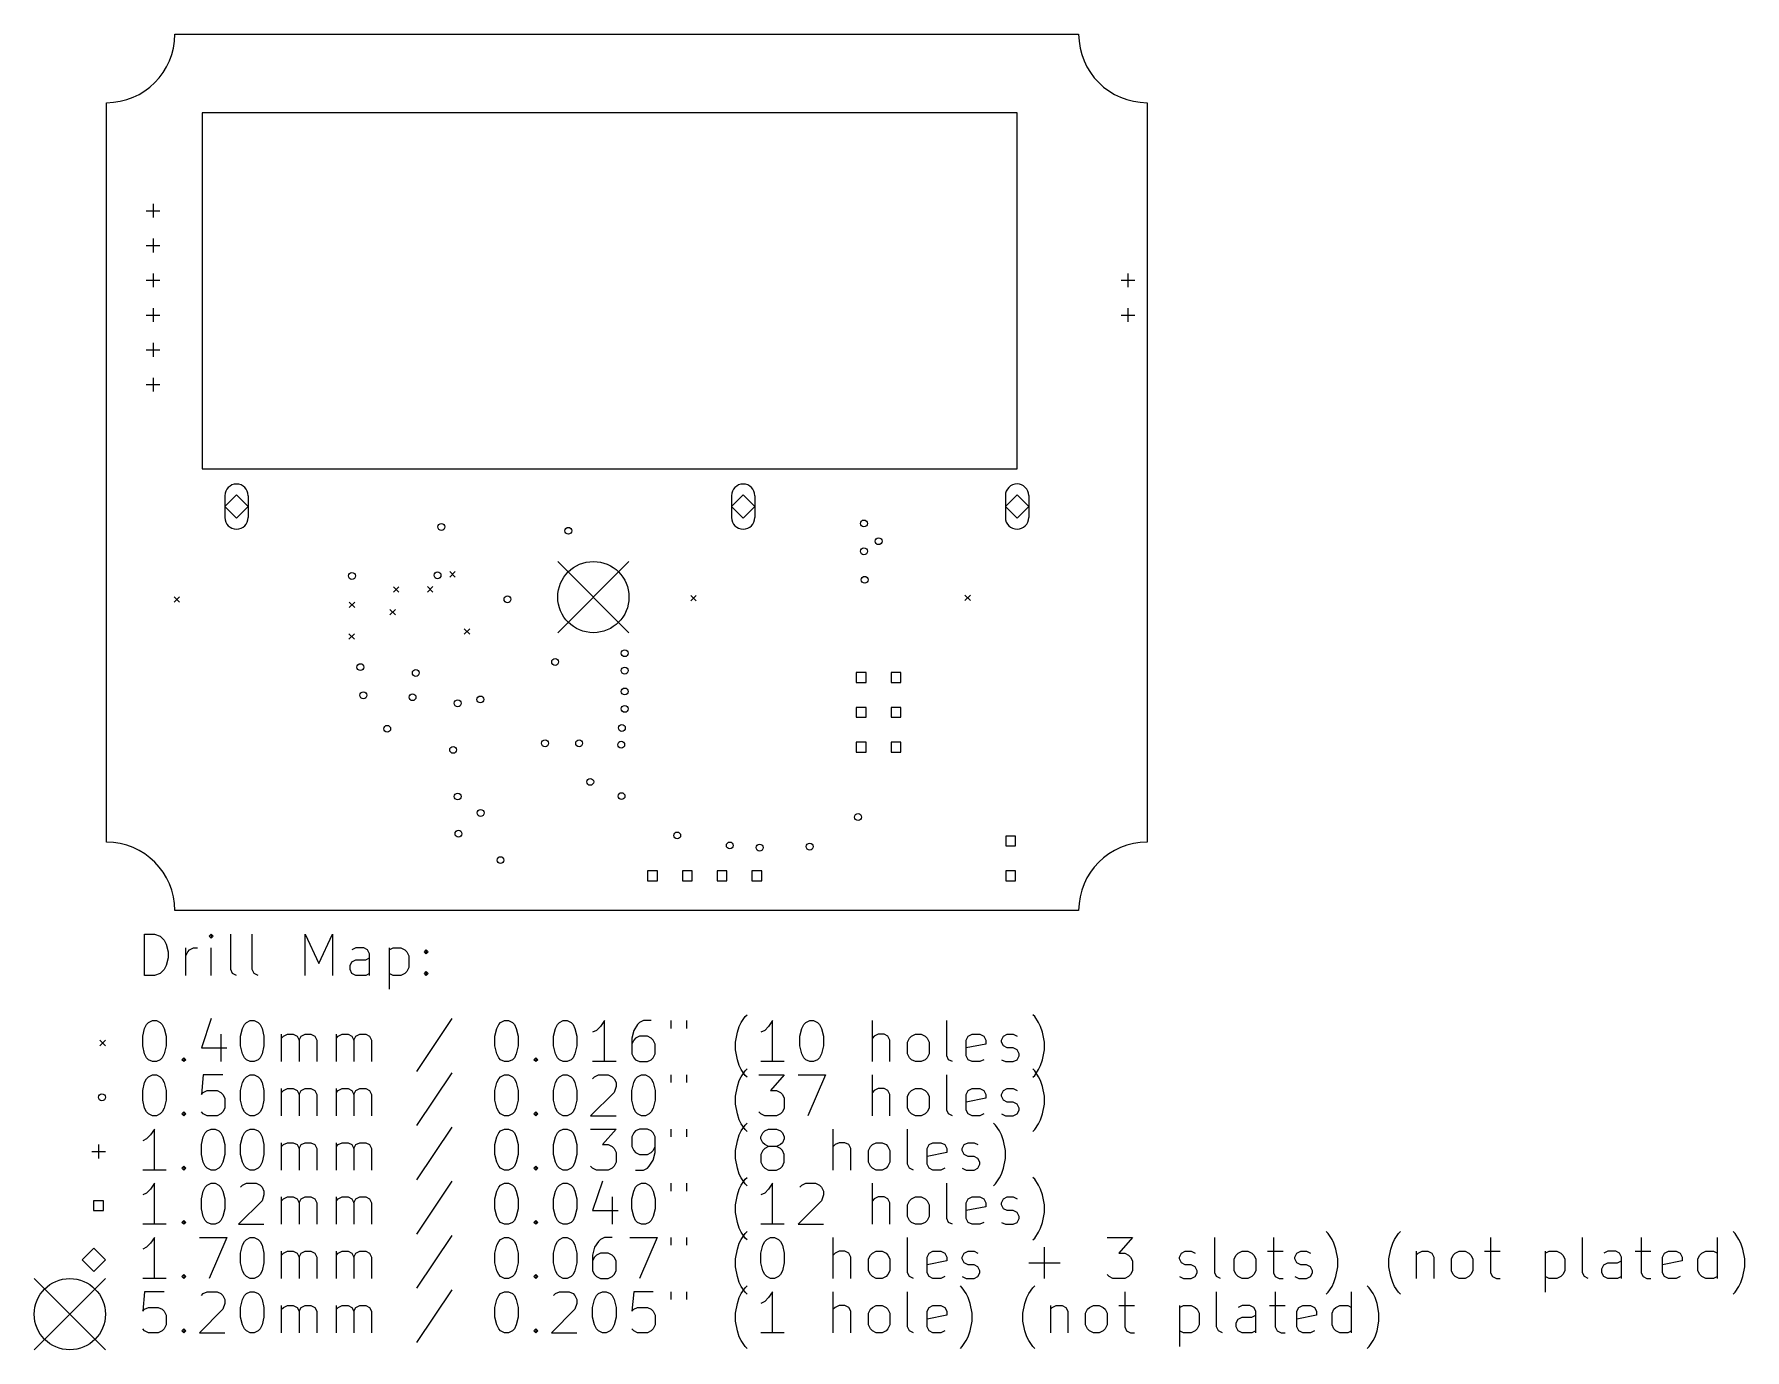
# Model space of a CAD drawing. Extents: x -5 to 120, y -32 to 64.
import ezdxf

# ---------------------------------------------------------------- set-up
doc = ezdxf.new("R2010")
doc.units = 0
doc.header["$MEASUREMENT"] = 0
doc.layers.add('BLACK', color=7, linetype='CONTINUOUS')

msp = doc.modelspace()

# ---------------------------------------------------------------- linework, layer by layer
at = {"layer": 'BLACK', "linetype": 'CONTINUOUS'}
for p, q in [((5, 64), (71, 64)), ((0, 5), (0, 59)), ((76, 59), (76, 5)), ((66.5, 58.26), (7, 58.26)), ((7, 58.26), (7, 32.26)), ((66.5, 32.26), (66.5, 58.26)), ((3.4, 51.61), (3.4, 50.61)), ((2.9, 51.11), (3.9, 51.11)), ((3.4, 49.07), (3.4, 48.07)), ((2.9, 48.57), (3.9, 48.57)), ((3.4, 46.53), (3.4, 45.53)), ((74.6, 46.53), (74.6, 45.53)), ((2.9, 46.03), (3.9, 46.03)), ((74.1, 46.03), (75.1, 46.03)), ((3.4, 43.99), (3.4, 42.99)), ((74.6, 43.99), (74.6, 42.99)), ((2.9, 43.49), (3.9, 43.49)), ((74.1, 43.49), (75.1, 43.49)), ((3.4, 41.45), (3.4, 40.45)), ((2.9, 40.95), (3.9, 40.95)), ((3.4, 38.91), (3.4, 37.91)), ((2.9, 38.41), (3.9, 38.41)), ((7, 32.26), (66.5, 32.26)), ((9.5, 30.35), (8.65, 29.5)), ((8.65, 30.3), (8.65, 28.7)), ((10.35, 29.5), (9.5, 30.35)), ((10.35, 30.3), (10.35, 28.7)), ((46.5, 30.35), (45.65, 29.5)), ((45.65, 30.3), (45.65, 28.7)), ((47.35, 29.5), (46.5, 30.35)), ((47.35, 30.3), (47.35, 28.7)), ((66.5, 30.354), (65.65, 29.504)), ((65.65, 30.304), (65.65, 28.704)), ((67.35, 29.504), (66.5, 30.354)), ((67.35, 30.304), (67.35, 28.704)), ((8.65, 29.5), (9.5, 28.65)), ((9.5, 28.65), (10.35, 29.5)), ((45.65, 29.5), (46.5, 28.65)), ((46.5, 28.65), (47.35, 29.5)), ((65.65, 29.504), (66.5, 28.654)), ((66.5, 28.654), (67.35, 29.504)), ((32.96, 25.492), (38.16, 20.292)), ((38.16, 25.492), (32.96, 20.292)), ((25.0784, 24.7577), (25.4784, 24.3577)), ((25.4784, 24.7577), (25.0784, 24.3577)), ((4.94288, 22.9227), (5.34288, 22.5227)), ((5.34288, 22.9227), (4.94288, 22.5227)), ((17.7324, 22.5266), (18.1324, 22.1266)), ((18.1324, 22.5266), (17.7324, 22.1266)), ((20.9582, 23.6442), (21.3582, 23.2442)), ((21.3582, 23.6442), (20.9582, 23.2442)), ((23.4391, 23.6635), (23.8391, 23.2635)), ((23.8391, 23.6635), (23.4391, 23.2635)), ((42.6752, 23.0092), (43.0752, 22.6092)), ((43.0752, 23.0092), (42.6752, 22.6092)), ((62.6904, 23.0346), (63.0904, 22.6346)), ((63.0904, 23.0346), (62.6904, 22.6346)), ((20.7042, 21.9932), (21.1042, 21.5932)), ((21.1042, 21.9932), (20.7042, 21.5932)), ((17.707, 20.2152), (18.107, 19.8152)), ((18.107, 20.2152), (17.707, 19.8152)), ((26.1313, 20.576), (26.5313, 20.176)), ((26.5313, 20.576), (26.1313, 20.176)), ((55.4772, 17.3772), (54.7588, 17.3772)), ((54.7588, 17.3772), (54.7588, 16.6588)), ((54.7588, 16.6588), (55.4772, 16.6588)), ((55.4772, 16.6588), (55.4772, 17.3772)), ((58.0172, 17.3772), (57.2988, 17.3772)), ((57.2988, 17.3772), (57.2988, 16.6588)), ((57.2988, 16.6588), (58.0172, 16.6588)), ((58.0172, 16.6588), (58.0172, 17.3772)), ((55.4772, 14.8372), (54.7588, 14.8372)), ((54.7588, 14.8372), (54.7588, 14.1188)), ((54.7588, 14.1188), (55.4772, 14.1188)), ((55.4772, 14.1188), (55.4772, 14.8372)), ((58.0172, 14.8372), (57.2988, 14.8372)), ((57.2988, 14.8372), (57.2988, 14.1188)), ((57.2988, 14.1188), (58.0172, 14.1188)), ((58.0172, 14.1188), (58.0172, 14.8372)), ((55.4772, 12.2972), (54.7588, 12.2972)), ((54.7588, 12.2972), (54.7588, 11.5788)), ((54.7588, 11.5788), (55.4772, 11.5788)), ((55.4772, 11.5788), (55.4772, 12.2972)), ((58.0172, 12.2972), (57.2988, 12.2972)), ((57.2988, 12.2972), (57.2988, 11.5788)), ((57.2988, 11.5788), (58.0172, 11.5788)), ((58.0172, 11.5788), (58.0172, 12.2972)), ((66.3992, 5.43921), (65.6808, 5.43921)), ((65.6808, 5.43921), (65.6808, 4.72079)), ((66.3992, 4.72079), (66.3992, 5.43921)), ((65.6808, 4.72079), (66.3992, 4.72079)), ((40.2372, 2.89921), (39.5188, 2.89921)), ((39.5188, 2.89921), (39.5188, 2.18079)), ((40.2372, 2.18079), (40.2372, 2.89921)), ((42.7772, 2.89921), (42.0588, 2.89921)), ((42.0588, 2.89921), (42.0588, 2.18079)), ((42.7772, 2.18079), (42.7772, 2.89921)), ((45.3172, 2.89921), (44.5988, 2.89921)), ((44.5988, 2.89921), (44.5988, 2.18079)), ((45.3172, 2.18079), (45.3172, 2.89921)), ((47.8572, 2.89921), (47.1388, 2.89921)), ((47.1388, 2.89921), (47.1388, 2.18079)), ((47.8572, 2.18079), (47.8572, 2.89921)), ((66.3992, 2.89921), (65.6808, 2.89921)), ((65.6808, 2.89921), (65.6808, 2.18079)), ((66.3992, 2.18079), (66.3992, 2.89921)), ((39.5188, 2.18079), (40.2372, 2.18079)), ((42.0588, 2.18079), (42.7772, 2.18079)), ((44.5988, 2.18079), (45.3172, 2.18079)), ((47.1388, 2.18079), (47.8572, 2.18079)), ((65.6808, 2.18079), (66.3992, 2.18079)), ((71, 0), (5, 0)), ((2.78928, -4.73214), (2.78928, -1.73214)), ((2.78928, -1.73214), (3.50357, -1.73214)), ((3.50357, -1.73214), (3.93214, -1.875)), ((3.93214, -1.875), (4.21786, -2.16071)), ((4.21786, -2.16071), (4.36071, -2.44643)), ((4.36071, -2.44643), (4.50357, -3.01786)), ((7.64643, -1.73214), (7.50357, -1.875)), ((7.50357, -1.875), (7.64643, -2.01786)), ((7.78928, -1.875), (7.64643, -1.73214)), ((7.64643, -1.73214), (7.64643, -2.01786)), ((7.64643, -2.01786), (7.78928, -1.875)), ((9.075, -4.30357), (9.075, -1.73214)), ((10.6464, -4.30357), (10.6464, -1.73214)), ((14.5036, -4.73214), (14.5036, -1.73214)), ((14.5036, -1.73214), (15.5036, -3.875)), ((15.5036, -3.875), (16.5036, -1.73214)), ((16.5036, -1.73214), (16.5036, -4.73214)), ((4.50357, -3.44643), (4.36071, -4.01786)), ((4.50357, -3.01786), (4.50357, -3.44643)), ((5.78928, -4.73214), (5.78928, -2.73214)), ((5.78928, -3.30357), (5.93214, -3.01786)), ((5.93214, -3.01786), (6.075, -2.875)), ((6.075, -2.875), (6.36071, -2.73214)), ((6.36071, -2.73214), (6.64643, -2.73214)), ((7.64643, -4.73214), (7.64643, -2.73214)), ((17.7893, -4.01786), (17.9321, -3.73214)), ((18.2179, -2.73214), (17.9321, -2.875)), ((17.9321, -3.73214), (18.2179, -3.58929)), ((18.7893, -2.73214), (18.2179, -2.73214)), ((18.2179, -3.58929), (18.9321, -3.58929)), ((19.075, -2.875), (18.7893, -2.73214)), ((18.9321, -3.58929), (19.2179, -3.44643)), ((19.2179, -3.16071), (19.075, -2.875)), ((19.2179, -4.73214), (19.2179, -3.16071)), ((20.6464, -2.73214), (20.6464, -5.73214)), ((20.6464, -2.875), (20.9321, -2.73214)), ((20.9321, -2.73214), (21.5036, -2.73214)), ((21.5036, -2.73214), (21.7893, -2.875)), ((21.7893, -2.875), (21.9321, -3.01786)), ((21.9321, -3.01786), (22.075, -3.30357)), ((22.075, -3.30357), (22.075, -4.16071)), ((23.2179, -3.01786), (23.3607, -2.875)), ((23.3607, -3.16071), (23.2179, -3.01786)), ((23.3607, -2.875), (23.5036, -3.01786)), ((23.3607, -2.875), (23.3607, -3.16071)), ((23.5036, -3.01786), (23.3607, -3.16071)), ((3.50357, -4.73214), (2.78928, -4.73214)), ((3.93214, -4.58929), (3.50357, -4.73214)), ((4.21786, -4.30357), (3.93214, -4.58929)), ((4.36071, -4.01786), (4.21786, -4.30357)), ((9.21786, -4.58929), (9.075, -4.30357)), ((9.50357, -4.73214), (9.21786, -4.58929)), ((10.7893, -4.58929), (10.6464, -4.30357)), ((11.075, -4.73214), (10.7893, -4.58929)), ((17.7893, -4.30357), (17.7893, -4.01786)), ((17.9321, -4.58929), (17.7893, -4.30357)), ((18.2179, -4.73214), (17.9321, -4.58929)), ((18.9321, -4.73214), (18.2179, -4.73214)), ((19.2179, -4.58929), (18.9321, -4.73214)), ((20.9321, -4.73214), (20.6464, -4.58929)), ((21.5036, -4.73214), (20.9321, -4.73214)), ((21.7893, -4.58929), (21.5036, -4.73214)), ((21.9321, -4.44643), (21.7893, -4.58929)), ((22.075, -4.16071), (21.9321, -4.44643)), ((23.2179, -4.58929), (23.3607, -4.44643)), ((23.3607, -4.73214), (23.2179, -4.58929)), ((23.3607, -4.44643), (23.5036, -4.58929)), ((23.3607, -4.44643), (23.3607, -4.73214)), ((23.5036, -4.58929), (23.3607, -4.73214)), ((2.64643, -9.175), (2.78928, -8.60357)), ((2.78928, -8.60357), (2.93214, -8.31786)), ((2.93214, -8.31786), (3.075, -8.175)), ((3.075, -8.175), (3.36071, -8.03214)), ((3.36071, -8.03214), (3.64643, -8.03214)), ((3.64643, -8.03214), (3.93214, -8.175)), ((3.93214, -8.175), (4.075, -8.31786)), ((4.075, -8.31786), (4.21786, -8.60357)), ((4.21786, -8.60357), (4.36071, -9.175)), ((7.64643, -7.88929), (6.93214, -10.0321)), ((9.78928, -9.175), (9.93214, -8.60357)), ((9.93214, -8.60357), (10.075, -8.31786)), ((10.075, -8.31786), (10.2179, -8.175)), ((10.2179, -8.175), (10.5036, -8.03214)), ((10.5036, -8.03214), (10.7893, -8.03214)), ((10.7893, -8.03214), (11.075, -8.175)), ((11.075, -8.175), (11.2179, -8.31786)), ((11.2179, -8.31786), (11.3607, -8.60357)), ((11.3607, -8.60357), (11.5036, -9.175)), ((25.2179, -7.88929), (22.6464, -11.7464)), ((28.3607, -9.175), (28.5036, -8.60357)), ((28.5036, -8.60357), (28.6464, -8.31786)), ((28.6464, -8.31786), (28.7893, -8.175)), ((28.7893, -8.175), (29.075, -8.03214)), ((29.075, -8.03214), (29.3607, -8.03214)), ((29.3607, -8.03214), (29.6464, -8.175)), ((29.6464, -8.175), (29.7893, -8.31786)), ((29.7893, -8.31786), (29.9321, -8.60357)), ((29.9321, -8.60357), (30.075, -9.175)), ((32.6464, -9.175), (32.7893, -8.60357)), ((32.7893, -8.60357), (32.9321, -8.31786)), ((32.9321, -8.31786), (33.075, -8.175)), ((33.075, -8.175), (33.3607, -8.03214)), ((33.3607, -8.03214), (33.6464, -8.03214)), ((33.6464, -8.03214), (33.9321, -8.175)), ((33.9321, -8.175), (34.075, -8.31786)), ((34.075, -8.31786), (34.2179, -8.60357)), ((34.2179, -8.60357), (34.3607, -9.175)), ((36.075, -8.46072), (35.7893, -8.74643)), ((36.3607, -8.03214), (36.075, -8.46072)), ((36.3607, -11.0321), (36.3607, -8.03214)), ((38.7893, -8.31786), (38.5036, -8.74643)), ((38.9321, -8.175), (38.7893, -8.31786)), ((39.2179, -8.03214), (38.9321, -8.175)), ((39.7893, -8.03214), (39.2179, -8.03214)), ((41.2179, -8.03214), (41.2179, -8.60357)), ((42.3607, -8.03214), (42.3607, -8.60357)), ((46.075, -8.88929), (46.2179, -8.46072)), ((46.2179, -8.46072), (46.3607, -8.175)), ((46.3607, -8.175), (46.6464, -7.74643)), ((46.6464, -7.74643), (46.7893, -7.60357)), ((48.3607, -8.46072), (48.075, -8.74643)), ((48.6464, -8.03214), (48.3607, -8.46072)), ((48.6464, -11.0321), (48.6464, -8.03214)), ((50.6464, -9.175), (50.7893, -8.60357)), ((50.7893, -8.60357), (50.9321, -8.31786)), ((50.9321, -8.31786), (51.075, -8.175)), ((51.075, -8.175), (51.3607, -8.03214)), ((51.3607, -8.03214), (51.6464, -8.03214)), ((51.6464, -8.03214), (51.9321, -8.175)), ((51.9321, -8.175), (52.075, -8.31786)), ((52.075, -8.31786), (52.2179, -8.60357)), ((52.2179, -8.60357), (52.3607, -9.175)), ((55.9321, -11.0321), (55.9321, -8.03214)), ((61.3607, -10.6036), (61.3607, -8.03214)), ((67.7893, -7.74643), (67.6464, -7.60357)), ((68.075, -8.175), (67.7893, -7.74643)), ((68.2179, -8.46072), (68.075, -8.175)), ((68.3607, -8.88929), (68.2179, -8.46072)), ((-0.475, -9.475), (-0.075, -9.875)), ((-0.075, -9.475), (-0.475, -9.875)), ((2.64643, -9.88929), (2.64643, -9.175)), ((2.78928, -10.4607), (2.64643, -9.88929)), ((4.36071, -9.88929), (4.21786, -10.4607)), ((4.36071, -9.175), (4.36071, -9.88929)), ((8.36071, -9.03214), (8.36071, -11.0321)), ((9.78928, -9.88929), (9.78928, -9.175)), ((9.93214, -10.4607), (9.78928, -9.88929)), ((11.5036, -9.88929), (11.3607, -10.4607)), ((11.5036, -9.175), (11.5036, -9.88929)), ((12.7893, -11.0321), (12.7893, -9.03214)), ((12.7893, -9.31786), (12.9321, -9.175)), ((12.9321, -9.175), (13.2179, -9.03214)), ((13.2179, -9.03214), (13.6464, -9.03214)), ((13.6464, -9.03214), (13.9321, -9.175)), ((13.9321, -9.175), (14.075, -9.46072)), ((14.075, -9.46072), (14.2179, -9.175)), ((14.075, -9.46072), (14.075, -11.0321)), ((14.2179, -9.175), (14.5036, -9.03214)), ((14.5036, -9.03214), (14.9321, -9.03214)), ((14.9321, -9.03214), (15.2179, -9.175)), ((15.2179, -9.175), (15.3607, -9.46072)), ((15.3607, -9.46072), (15.3607, -11.0321)), ((16.7893, -11.0321), (16.7893, -9.03214)), ((16.7893, -9.31786), (16.9321, -9.175)), ((16.9321, -9.175), (17.2179, -9.03214)), ((17.2179, -9.03214), (17.6464, -9.03214)), ((17.6464, -9.03214), (17.9321, -9.175)), ((17.9321, -9.175), (18.075, -9.46072)), ((18.075, -9.46072), (18.2179, -9.175)), ((18.075, -9.46072), (18.075, -11.0321)), ((18.2179, -9.175), (18.5036, -9.03214)), ((18.5036, -9.03214), (18.9321, -9.03214)), ((18.9321, -9.03214), (19.2179, -9.175)), ((19.2179, -9.175), (19.3607, -9.46072)), ((19.3607, -9.46072), (19.3607, -11.0321)), ((28.3607, -9.88929), (28.3607, -9.175)), ((28.5036, -10.4607), (28.3607, -9.88929)), ((30.075, -9.88929), (29.9321, -10.4607)), ((30.075, -9.175), (30.075, -9.88929)), ((32.6464, -9.88929), (32.6464, -9.175)), ((32.7893, -10.4607), (32.6464, -9.88929)), ((34.3607, -9.88929), (34.2179, -10.4607)), ((34.3607, -9.175), (34.3607, -9.88929)), ((35.7893, -8.74643), (35.5036, -8.88929)), ((38.5036, -8.74643), (38.3607, -9.31786)), ((38.3607, -9.31786), (38.3607, -10.4607)), ((38.5036, -9.46072), (38.3607, -9.74643)), ((38.6464, -9.31786), (38.5036, -9.46072)), ((38.9321, -9.175), (38.6464, -9.31786)), ((39.5036, -9.175), (38.9321, -9.175)), ((39.7893, -9.31786), (39.5036, -9.175)), ((39.9321, -9.46072), (39.7893, -9.31786)), ((40.075, -9.74643), (39.9321, -9.46072)), ((40.075, -10.4607), (40.075, -9.74643)), ((45.9321, -9.60357), (46.075, -8.88929)), ((45.9321, -10.175), (45.9321, -9.60357)), ((48.075, -8.74643), (47.7893, -8.88929)), ((50.6464, -9.88929), (50.6464, -9.175)), ((50.7893, -10.4607), (50.6464, -9.88929)), ((52.3607, -9.88929), (52.2179, -10.4607)), ((52.3607, -9.175), (52.3607, -9.88929)), ((56.075, -9.175), (55.9321, -9.31786)), ((56.3607, -9.03214), (56.075, -9.175)), ((56.7893, -9.03214), (56.3607, -9.03214)), ((57.075, -9.175), (56.7893, -9.03214)), ((57.2179, -9.46072), (57.075, -9.175)), ((57.2179, -11.0321), (57.2179, -9.46072)), ((58.5036, -9.60357), (58.6464, -9.31786)), ((58.5036, -10.4607), (58.5036, -9.60357)), ((58.6464, -9.31786), (58.7893, -9.175)), ((58.7893, -9.175), (59.075, -9.03214)), ((59.075, -9.03214), (59.5036, -9.03214)), ((59.5036, -9.03214), (59.7893, -9.175)), ((59.7893, -9.175), (59.9321, -9.31786)), ((59.9321, -9.31786), (60.075, -9.60357)), ((60.075, -9.60357), (60.075, -10.4607)), ((62.7893, -9.46072), (62.9321, -9.175)), ((62.7893, -10.6036), (62.7893, -9.46072)), ((64.2179, -9.74643), (62.7893, -10.0321)), ((62.9321, -9.175), (63.2179, -9.03214)), ((63.2179, -9.03214), (63.7893, -9.03214)), ((63.7893, -9.03214), (64.075, -9.175)), ((64.075, -9.175), (64.2179, -9.46072)), ((64.2179, -9.46072), (64.2179, -9.74643)), ((65.3607, -9.46072), (65.5036, -9.175)), ((65.3607, -9.60357), (65.3607, -9.46072)), ((65.5036, -9.88929), (65.3607, -9.60357)), ((65.5036, -9.175), (65.7893, -9.03214)), ((65.7893, -10.0321), (65.5036, -9.88929)), ((65.7893, -9.03214), (66.2179, -9.03214)), ((66.2179, -9.03214), (66.5036, -9.175)), ((68.5036, -9.60357), (68.3607, -8.88929)), ((68.5036, -10.175), (68.5036, -9.60357)), ((2.93214, -10.7464), (2.78928, -10.4607)), ((3.075, -10.8893), (2.93214, -10.7464)), ((3.36071, -11.0321), (3.075, -10.8893)), ((3.64643, -11.0321), (3.36071, -11.0321)), ((3.93214, -10.8893), (3.64643, -11.0321)), ((4.075, -10.7464), (3.93214, -10.8893)), ((4.21786, -10.4607), (4.075, -10.7464)), ((5.50357, -10.8893), (5.64643, -10.7464)), ((5.64643, -11.0321), (5.50357, -10.8893)), ((5.64643, -10.7464), (5.78928, -10.8893)), ((5.64643, -10.7464), (5.64643, -11.0321)), ((5.78928, -10.8893), (5.64643, -11.0321)), ((6.93214, -10.0321), (8.78928, -10.0321)), ((10.075, -10.7464), (9.93214, -10.4607)), ((10.2179, -10.8893), (10.075, -10.7464)), ((10.5036, -11.0321), (10.2179, -10.8893)), ((10.7893, -11.0321), (10.5036, -11.0321)), ((11.075, -10.8893), (10.7893, -11.0321)), ((11.2179, -10.7464), (11.075, -10.8893)), ((11.3607, -10.4607), (11.2179, -10.7464)), ((28.6464, -10.7464), (28.5036, -10.4607)), ((28.7893, -10.8893), (28.6464, -10.7464)), ((29.075, -11.0321), (28.7893, -10.8893)), ((29.3607, -11.0321), (29.075, -11.0321)), ((29.6464, -10.8893), (29.3607, -11.0321)), ((29.7893, -10.7464), (29.6464, -10.8893)), ((29.9321, -10.4607), (29.7893, -10.7464)), ((31.2179, -10.8893), (31.3607, -10.7464)), ((31.3607, -11.0321), (31.2179, -10.8893)), ((31.3607, -10.7464), (31.5036, -10.8893)), ((31.3607, -10.7464), (31.3607, -11.0321)), ((31.5036, -10.8893), (31.3607, -11.0321)), ((32.9321, -10.7464), (32.7893, -10.4607)), ((33.075, -10.8893), (32.9321, -10.7464)), ((33.3607, -11.0321), (33.075, -10.8893)), ((33.6464, -11.0321), (33.3607, -11.0321)), ((33.9321, -10.8893), (33.6464, -11.0321)), ((34.075, -10.7464), (33.9321, -10.8893)), ((34.2179, -10.4607), (34.075, -10.7464)), ((37.2179, -11.0321), (35.5036, -11.0321)), ((38.3607, -10.4607), (38.5036, -10.7464)), ((38.5036, -10.7464), (38.6464, -10.8893)), ((38.6464, -10.8893), (38.9321, -11.0321)), ((38.9321, -11.0321), (39.5036, -11.0321)), ((39.5036, -11.0321), (39.7893, -10.8893)), ((39.7893, -10.8893), (39.9321, -10.7464)), ((39.9321, -10.7464), (40.075, -10.4607)), ((46.075, -10.8893), (45.9321, -10.175)), ((46.2179, -11.3179), (46.075, -10.8893)), ((49.5036, -11.0321), (47.7893, -11.0321)), ((50.9321, -10.7464), (50.7893, -10.4607)), ((51.075, -10.8893), (50.9321, -10.7464)), ((51.3607, -11.0321), (51.075, -10.8893)), ((51.6464, -11.0321), (51.3607, -11.0321)), ((51.9321, -10.8893), (51.6464, -11.0321)), ((52.075, -10.7464), (51.9321, -10.8893)), ((52.2179, -10.4607), (52.075, -10.7464)), ((58.6464, -10.7464), (58.5036, -10.4607)), ((58.7893, -10.8893), (58.6464, -10.7464)), ((59.075, -11.0321), (58.7893, -10.8893)), ((59.5036, -11.0321), (59.075, -11.0321)), ((59.7893, -10.8893), (59.5036, -11.0321)), ((59.9321, -10.7464), (59.7893, -10.8893)), ((60.075, -10.4607), (59.9321, -10.7464)), ((61.5036, -10.8893), (61.3607, -10.6036)), ((61.7893, -11.0321), (61.5036, -10.8893)), ((62.9321, -10.8893), (62.7893, -10.6036)), ((63.2179, -11.0321), (62.9321, -10.8893)), ((63.7893, -11.0321), (63.2179, -11.0321)), ((64.075, -10.8893), (63.7893, -11.0321)), ((65.3607, -10.8893), (65.6464, -11.0321)), ((65.6464, -11.0321), (66.2179, -11.0321)), ((66.2179, -10.0321), (65.7893, -10.0321)), ((66.5036, -10.175), (66.2179, -10.0321)), ((66.2179, -11.0321), (66.5036, -10.8893)), ((66.6464, -10.4607), (66.5036, -10.175)), ((66.5036, -10.8893), (66.6464, -10.6036)), ((66.6464, -10.6036), (66.6464, -10.4607)), ((68.2179, -11.3179), (68.3607, -10.8893)), ((68.3607, -10.8893), (68.5036, -10.175)), ((2.78928, -12.5636), (2.93214, -12.2779)), ((2.93214, -12.2779), (3.075, -12.135)), ((3.075, -12.135), (3.36071, -11.9921)), ((3.36071, -11.9921), (3.64643, -11.9921)), ((3.64643, -11.9921), (3.93214, -12.135)), ((3.93214, -12.135), (4.075, -12.2779)), ((4.075, -12.2779), (4.21786, -12.5636)), ((7.075, -11.9921), (6.93214, -13.4207)), ((8.50357, -11.9921), (7.075, -11.9921)), ((9.93214, -12.5636), (10.075, -12.2779)), ((10.075, -12.2779), (10.2179, -12.135)), ((10.2179, -12.135), (10.5036, -11.9921)), ((10.5036, -11.9921), (10.7893, -11.9921)), ((10.7893, -11.9921), (11.075, -12.135)), ((11.075, -12.135), (11.2179, -12.2779)), ((11.2179, -12.2779), (11.3607, -12.5636)), ((25.2179, -11.8493), (22.6464, -15.7064)), ((28.5036, -12.5636), (28.6464, -12.2779)), ((28.6464, -12.2779), (28.7893, -12.135)), ((28.7893, -12.135), (29.075, -11.9921)), ((29.075, -11.9921), (29.3607, -11.9921)), ((29.3607, -11.9921), (29.6464, -12.135)), ((29.6464, -12.135), (29.7893, -12.2779)), ((29.7893, -12.2779), (29.9321, -12.5636)), ((32.7893, -12.5636), (32.9321, -12.2779)), ((32.9321, -12.2779), (33.075, -12.135)), ((33.075, -12.135), (33.3607, -11.9921)), ((33.3607, -11.9921), (33.6464, -11.9921)), ((33.6464, -11.9921), (33.9321, -12.135)), ((33.9321, -12.135), (34.075, -12.2779)), ((34.075, -12.2779), (34.2179, -12.5636)), ((35.5036, -12.2779), (35.6464, -12.135)), ((35.6464, -12.135), (35.9321, -11.9921)), ((35.9321, -11.9921), (36.6464, -11.9921)), ((36.6464, -11.9921), (36.9321, -12.135)), ((36.9321, -12.135), (37.075, -12.2779)), ((37.075, -12.2779), (37.2179, -12.5636)), ((38.5036, -12.5636), (38.6464, -12.2779)), ((38.6464, -12.2779), (38.7893, -12.135)), ((38.7893, -12.135), (39.075, -11.9921)), ((39.075, -11.9921), (39.3607, -11.9921)), ((39.3607, -11.9921), (39.6464, -12.135)), ((39.6464, -12.135), (39.7893, -12.2779)), ((39.7893, -12.2779), (39.9321, -12.5636)), ((41.2179, -11.9921), (41.2179, -12.5636)), ((42.3607, -11.9921), (42.3607, -12.5636)), ((46.075, -12.8493), (46.2179, -12.4207)), ((46.3607, -11.6036), (46.2179, -11.3179)), ((46.2179, -12.4207), (46.3607, -12.135)), ((46.6464, -12.0321), (46.3607, -11.6036)), ((46.3607, -12.135), (46.6464, -11.7064)), ((46.6464, -11.7064), (46.7893, -11.5636)), ((46.7893, -12.175), (46.6464, -12.0321)), ((47.6464, -11.9921), (49.5036, -11.9921)), ((49.5036, -11.9921), (48.5036, -13.135)), ((50.5036, -11.9921), (52.5036, -11.9921)), ((52.5036, -11.9921), (51.2179, -14.9921)), ((55.9321, -14.9921), (55.9321, -11.9921)), ((61.3607, -14.5636), (61.3607, -11.9921)), ((67.7893, -11.7064), (67.6464, -11.5636)), ((67.6464, -12.175), (67.7893, -12.0321)), ((67.7893, -12.0321), (68.075, -11.6036)), ((68.075, -12.135), (67.7893, -11.7064)), ((68.075, -11.6036), (68.2179, -11.3179)), ((68.2179, -12.4207), (68.075, -12.135)), ((68.3607, -12.8493), (68.2179, -12.4207)), ((2.64643, -13.135), (2.78928, -12.5636)), ((2.64643, -13.8493), (2.64643, -13.135)), ((4.21786, -12.5636), (4.36071, -13.135)), ((4.36071, -13.135), (4.36071, -13.8493)), ((6.93214, -13.4207), (7.075, -13.2779)), ((7.075, -13.2779), (7.36071, -13.135)), ((7.36071, -13.135), (8.075, -13.135)), ((8.075, -13.135), (8.36071, -13.2779)), ((8.36071, -13.2779), (8.50357, -13.4207)), ((8.50357, -13.4207), (8.64643, -13.7064)), ((8.64643, -13.7064), (8.64643, -14.4207)), ((9.78928, -13.135), (9.93214, -12.5636)), ((9.78928, -13.8493), (9.78928, -13.135)), ((11.3607, -12.5636), (11.5036, -13.135)), ((11.5036, -13.135), (11.5036, -13.8493)), ((12.7893, -14.9921), (12.7893, -12.9921)), ((12.7893, -13.2779), (12.9321, -13.135)), ((12.9321, -13.135), (13.2179, -12.9921)), ((13.2179, -12.9921), (13.6464, -12.9921)), ((13.6464, -12.9921), (13.9321, -13.135)), ((13.9321, -13.135), (14.075, -13.4207)), ((14.075, -13.4207), (14.2179, -13.135)), ((14.075, -13.4207), (14.075, -14.9921)), ((14.2179, -13.135), (14.5036, -12.9921)), ((14.5036, -12.9921), (14.9321, -12.9921)), ((14.9321, -12.9921), (15.2179, -13.135)), ((15.2179, -13.135), (15.3607, -13.4207)), ((15.3607, -13.4207), (15.3607, -14.9921)), ((16.7893, -14.9921), (16.7893, -12.9921)), ((16.7893, -13.2779), (16.9321, -13.135)), ((16.9321, -13.135), (17.2179, -12.9921)), ((17.2179, -12.9921), (17.6464, -12.9921)), ((17.6464, -12.9921), (17.9321, -13.135)), ((17.9321, -13.135), (18.075, -13.4207)), ((18.075, -13.4207), (18.2179, -13.135)), ((18.075, -13.4207), (18.075, -14.9921)), ((18.2179, -13.135), (18.5036, -12.9921)), ((18.5036, -12.9921), (18.9321, -12.9921)), ((18.9321, -12.9921), (19.2179, -13.135)), ((19.2179, -13.135), (19.3607, -13.4207)), ((19.3607, -13.4207), (19.3607, -14.9921)), ((28.3607, -13.135), (28.5036, -12.5636)), ((28.3607, -13.8493), (28.3607, -13.135)), ((29.9321, -12.5636), (30.075, -13.135)), ((30.075, -13.135), (30.075, -13.8493)), ((32.6464, -13.135), (32.7893, -12.5636)), ((32.6464, -13.8493), (32.6464, -13.135)), ((34.2179, -12.5636), (34.3607, -13.135)), ((34.3607, -13.135), (34.3607, -13.8493)), ((37.075, -13.2779), (35.3607, -14.9921)), ((37.2179, -12.8493), (37.075, -13.2779)), ((37.2179, -12.5636), (37.2179, -12.8493)), ((38.3607, -13.135), (38.5036, -12.5636)), ((38.3607, -13.8493), (38.3607, -13.135)), ((39.9321, -12.5636), (40.075, -13.135)), ((40.075, -13.135), (40.075, -13.8493)), ((45.9321, -13.5636), (46.075, -12.8493)), ((45.9321, -14.135), (45.9321, -13.5636)), ((48.5036, -13.135), (48.9321, -13.135)), ((48.9321, -13.135), (49.2179, -13.2779)), ((49.2179, -13.2779), (49.3607, -13.4207)), ((49.3607, -13.4207), (49.5036, -13.7064)), ((49.5036, -13.7064), (49.5036, -14.4207)), ((56.075, -13.135), (55.9321, -13.2779)), ((56.3607, -12.9921), (56.075, -13.135)), ((56.7893, -12.9921), (56.3607, -12.9921)), ((57.075, -13.135), (56.7893, -12.9921)), ((57.2179, -13.4207), (57.075, -13.135)), ((57.2179, -14.9921), (57.2179, -13.4207)), ((58.5036, -13.5636), (58.6464, -13.2779)), ((58.5036, -14.4207), (58.5036, -13.5636)), ((58.6464, -13.2779), (58.7893, -13.135)), ((58.7893, -13.135), (59.075, -12.9921)), ((59.075, -12.9921), (59.5036, -12.9921)), ((59.5036, -12.9921), (59.7893, -13.135)), ((59.7893, -13.135), (59.9321, -13.2779)), ((59.9321, -13.2779), (60.075, -13.5636)), ((60.075, -13.5636), (60.075, -14.4207)), ((62.7893, -13.4207), (62.9321, -13.135)), ((62.7893, -14.5636), (62.7893, -13.4207)), ((64.2179, -13.7064), (62.7893, -13.9921)), ((62.9321, -13.135), (63.2179, -12.9921)), ((63.2179, -12.9921), (63.7893, -12.9921)), ((63.7893, -12.9921), (64.075, -13.135)), ((64.075, -13.135), (64.2179, -13.4207)), ((64.2179, -13.4207), (64.2179, -13.7064)), ((65.3607, -13.4207), (65.5036, -13.135)), ((65.3607, -13.5636), (65.3607, -13.4207)), ((65.5036, -13.8493), (65.3607, -13.5636)), ((65.5036, -13.135), (65.7893, -12.9921)), ((65.7893, -12.9921), (66.2179, -12.9921)), ((66.2179, -12.9921), (66.5036, -13.135)), ((68.5036, -13.5636), (68.3607, -12.8493)), ((68.5036, -14.135), (68.5036, -13.5636)), ((2.78928, -14.4207), (2.64643, -13.8493)), ((2.93214, -14.7064), (2.78928, -14.4207)), ((3.075, -14.8493), (2.93214, -14.7064)), ((3.36071, -14.9921), (3.075, -14.8493)), ((3.93214, -14.8493), (3.64643, -14.9921)), ((4.075, -14.7064), (3.93214, -14.8493)), ((4.21786, -14.4207), (4.075, -14.7064)), ((4.36071, -13.8493), (4.21786, -14.4207)), ((5.50357, -14.8493), (5.64643, -14.7064)), ((5.64643, -14.9921), (5.50357, -14.8493)), ((5.64643, -14.7064), (5.78928, -14.8493)), ((5.64643, -14.7064), (5.64643, -14.9921)), ((5.78928, -14.8493), (5.64643, -14.9921)), ((7.075, -14.8493), (6.93214, -14.7064)), ((7.36071, -14.9921), (7.075, -14.8493)), ((8.36071, -14.8493), (8.075, -14.9921)), ((8.50357, -14.7064), (8.36071, -14.8493)), ((8.64643, -14.4207), (8.50357, -14.7064)), ((9.93214, -14.4207), (9.78928, -13.8493)), ((10.075, -14.7064), (9.93214, -14.4207)), ((10.2179, -14.8493), (10.075, -14.7064)), ((10.5036, -14.9921), (10.2179, -14.8493)), ((11.075, -14.8493), (10.7893, -14.9921)), ((11.2179, -14.7064), (11.075, -14.8493)), ((11.3607, -14.4207), (11.2179, -14.7064)), ((11.5036, -13.8493), (11.3607, -14.4207)), ((28.5036, -14.4207), (28.3607, -13.8493)), ((28.6464, -14.7064), (28.5036, -14.4207)), ((28.7893, -14.8493), (28.6464, -14.7064)), ((29.075, -14.9921), (28.7893, -14.8493)), ((29.6464, -14.8493), (29.3607, -14.9921)), ((29.7893, -14.7064), (29.6464, -14.8493)), ((29.9321, -14.4207), (29.7893, -14.7064)), ((30.075, -13.8493), (29.9321, -14.4207)), ((31.2179, -14.8493), (31.3607, -14.7064)), ((31.3607, -14.9921), (31.2179, -14.8493)), ((31.3607, -14.7064), (31.5036, -14.8493)), ((31.3607, -14.7064), (31.3607, -14.9921)), ((31.5036, -14.8493), (31.3607, -14.9921)), ((32.7893, -14.4207), (32.6464, -13.8493)), ((32.9321, -14.7064), (32.7893, -14.4207)), ((33.075, -14.8493), (32.9321, -14.7064)), ((33.3607, -14.9921), (33.075, -14.8493)), ((33.9321, -14.8493), (33.6464, -14.9921)), ((34.075, -14.7064), (33.9321, -14.8493)), ((34.2179, -14.4207), (34.075, -14.7064)), ((34.3607, -13.8493), (34.2179, -14.4207)), ((38.5036, -14.4207), (38.3607, -13.8493)), ((38.6464, -14.7064), (38.5036, -14.4207)), ((38.7893, -14.8493), (38.6464, -14.7064)), ((39.075, -14.9921), (38.7893, -14.8493)), ((39.6464, -14.8493), (39.3607, -14.9921)), ((39.7893, -14.7064), (39.6464, -14.8493)), ((39.9321, -14.4207), (39.7893, -14.7064)), ((40.075, -13.8493), (39.9321, -14.4207)), ((46.075, -14.8493), (45.9321, -14.135)), ((46.2179, -15.2779), (46.075, -14.8493)), ((47.7893, -14.8493), (47.6464, -14.7064)), ((48.075, -14.9921), (47.7893, -14.8493)), ((49.2179, -14.8493), (48.9321, -14.9921)), ((49.3607, -14.7064), (49.2179, -14.8493)), ((49.5036, -14.4207), (49.3607, -14.7064)), ((58.6464, -14.7064), (58.5036, -14.4207)), ((58.7893, -14.8493), (58.6464, -14.7064)), ((59.075, -14.9921), (58.7893, -14.8493)), ((59.7893, -14.8493), (59.5036, -14.9921)), ((59.9321, -14.7064), (59.7893, -14.8493)), ((60.075, -14.4207), (59.9321, -14.7064)), ((61.5036, -14.8493), (61.3607, -14.5636)), ((61.7893, -14.9921), (61.5036, -14.8493)), ((62.9321, -14.8493), (62.7893, -14.5636)), ((63.2179, -14.9921), (62.9321, -14.8493)), ((64.075, -14.8493), (63.7893, -14.9921)), ((65.3607, -14.8493), (65.6464, -14.9921)), ((65.7893, -13.9921), (65.5036, -13.8493)), ((66.2179, -13.9921), (65.7893, -13.9921)), ((66.5036, -14.135), (66.2179, -13.9921)), ((66.2179, -14.9921), (66.5036, -14.8493)), ((66.6464, -14.4207), (66.5036, -14.135)), ((66.5036, -14.8493), (66.6464, -14.5636)), ((66.6464, -14.5636), (66.6464, -14.4207)), ((68.2179, -15.2779), (68.3607, -14.8493)), ((68.3607, -14.8493), (68.5036, -14.135)), ((3.50357, -15.9521), (3.21786, -16.3807)), ((3.64643, -14.9921), (3.36071, -14.9921)), ((3.50357, -18.9521), (3.50357, -15.9521)), ((7.075, -16.5236), (7.21786, -16.2379)), ((7.21786, -16.2379), (7.36071, -16.095)), ((8.075, -14.9921), (7.36071, -14.9921)), ((7.36071, -16.095), (7.64643, -15.9521)), ((7.64643, -15.9521), (7.93214, -15.9521)), ((7.93214, -15.9521), (8.21786, -16.095)), ((8.21786, -16.095), (8.36071, -16.2379)), ((8.36071, -16.2379), (8.50357, -16.5236)), ((9.93214, -16.5236), (10.075, -16.2379)), ((10.075, -16.2379), (10.2179, -16.095)), ((10.2179, -16.095), (10.5036, -15.9521)), ((10.7893, -14.9921), (10.5036, -14.9921)), ((10.5036, -15.9521), (10.7893, -15.9521)), ((10.7893, -15.9521), (11.075, -16.095)), ((11.075, -16.095), (11.2179, -16.2379)), ((11.2179, -16.2379), (11.3607, -16.5236)), ((25.2179, -15.8093), (22.6464, -19.6664)), ((28.5036, -16.5236), (28.6464, -16.2379)), ((28.6464, -16.2379), (28.7893, -16.095)), ((28.7893, -16.095), (29.075, -15.9521)), ((29.3607, -14.9921), (29.075, -14.9921)), ((29.075, -15.9521), (29.3607, -15.9521)), ((29.3607, -15.9521), (29.6464, -16.095)), ((29.6464, -16.095), (29.7893, -16.2379)), ((29.7893, -16.2379), (29.9321, -16.5236)), ((32.7893, -16.5236), (32.9321, -16.2379)), ((32.9321, -16.2379), (33.075, -16.095)), ((33.075, -16.095), (33.3607, -15.9521)), ((33.6464, -14.9921), (33.3607, -14.9921)), ((33.3607, -15.9521), (33.6464, -15.9521)), ((33.6464, -15.9521), (33.9321, -16.095)), ((33.9321, -16.095), (34.075, -16.2379)), ((34.075, -16.2379), (34.2179, -16.5236)), ((35.3607, -14.9921), (37.2179, -14.9921)), ((35.3607, -15.9521), (37.2179, -15.9521)), ((37.2179, -15.9521), (36.2179, -17.095)), ((38.5036, -16.2379), (38.3607, -16.5236)), ((38.6464, -16.095), (38.5036, -16.2379)), ((38.9321, -15.9521), (38.6464, -16.095)), ((39.5036, -15.9521), (38.9321, -15.9521)), ((39.3607, -14.9921), (39.075, -14.9921)), ((39.7893, -16.095), (39.5036, -15.9521)), ((39.9321, -16.2379), (39.7893, -16.095)), ((40.075, -16.5236), (39.9321, -16.2379)), ((41.2179, -15.9521), (41.2179, -16.5236)), ((42.3607, -15.9521), (42.3607, -16.5236)), ((46.3607, -15.5636), (46.2179, -15.2779)), ((46.2179, -16.3807), (46.3607, -16.095)), ((46.6464, -15.9921), (46.3607, -15.5636)), ((46.3607, -16.095), (46.6464, -15.6664)), ((46.6464, -15.6664), (46.7893, -15.5236)), ((46.7893, -16.135), (46.6464, -15.9921)), ((47.7893, -16.5236), (47.9321, -16.2379)), ((47.9321, -16.2379), (48.075, -16.095)), ((48.9321, -14.9921), (48.075, -14.9921)), ((48.075, -16.095), (48.3607, -15.9521)), ((48.3607, -15.9521), (48.9321, -15.9521)), ((48.9321, -15.9521), (49.2179, -16.095)), ((49.2179, -16.095), (49.3607, -16.2379)), ((49.3607, -16.2379), (49.5036, -16.5236)), ((53.075, -18.9521), (53.075, -15.9521)), ((58.5036, -18.5236), (58.5036, -15.9521)), ((59.5036, -14.9921), (59.075, -14.9921)), ((63.7893, -14.9921), (63.2179, -14.9921)), ((64.9321, -15.6664), (64.7893, -15.5236)), ((65.2179, -16.095), (64.9321, -15.6664)), ((65.3607, -16.3807), (65.2179, -16.095)), ((65.6464, -14.9921), (66.2179, -14.9921)), ((67.6464, -16.135), (67.7893, -15.9921)), ((67.7893, -15.9921), (68.075, -15.5636)), ((68.075, -15.5636), (68.2179, -15.2779)), ((-0.575, -17.095), (-0.575, -18.095)), ((2.93214, -16.6664), (2.64643, -16.8093)), ((3.21786, -16.3807), (2.93214, -16.6664)), ((6.93214, -17.095), (7.075, -16.5236)), ((6.93214, -17.8093), (6.93214, -17.095)), ((8.50357, -16.5236), (8.64643, -17.095)), ((8.64643, -17.095), (8.64643, -17.8093)), ((9.78928, -17.095), (9.93214, -16.5236)), ((9.78928, -17.8093), (9.78928, -17.095)), ((11.3607, -16.5236), (11.5036, -17.095)), ((11.5036, -17.095), (11.5036, -17.8093)), ((12.7893, -18.9521), (12.7893, -16.9521)), ((12.7893, -17.2379), (12.9321, -17.095)), ((12.9321, -17.095), (13.2179, -16.9521)), ((13.2179, -16.9521), (13.6464, -16.9521)), ((13.6464, -16.9521), (13.9321, -17.095)), ((13.9321, -17.095), (14.075, -17.3807)), ((14.075, -17.3807), (14.2179, -17.095)), ((14.075, -17.3807), (14.075, -18.9521)), ((14.2179, -17.095), (14.5036, -16.9521)), ((14.5036, -16.9521), (14.9321, -16.9521)), ((14.9321, -16.9521), (15.2179, -17.095)), ((15.2179, -17.095), (15.3607, -17.3807)), ((15.3607, -17.3807), (15.3607, -18.9521)), ((16.7893, -18.9521), (16.7893, -16.9521)), ((16.7893, -17.2379), (16.9321, -17.095)), ((16.9321, -17.095), (17.2179, -16.9521)), ((17.2179, -16.9521), (17.6464, -16.9521)), ((17.6464, -16.9521), (17.9321, -17.095)), ((17.9321, -17.095), (18.075, -17.3807)), ((18.075, -17.3807), (18.2179, -17.095)), ((18.075, -17.3807), (18.075, -18.9521)), ((18.2179, -17.095), (18.5036, -16.9521)), ((18.5036, -16.9521), (18.9321, -16.9521)), ((18.9321, -16.9521), (19.2179, -17.095)), ((19.2179, -17.095), (19.3607, -17.3807)), ((19.3607, -17.3807), (19.3607, -18.9521)), ((28.3607, -17.095), (28.5036, -16.5236)), ((28.3607, -17.8093), (28.3607, -17.095)), ((29.9321, -16.5236), (30.075, -17.095)), ((30.075, -17.095), (30.075, -17.8093)), ((32.6464, -17.095), (32.7893, -16.5236)), ((32.6464, -17.8093), (32.6464, -17.095)), ((34.2179, -16.5236), (34.3607, -17.095)), ((34.3607, -17.095), (34.3607, -17.8093)), ((36.2179, -17.095), (36.6464, -17.095)), ((36.6464, -17.095), (36.9321, -17.2379)), ((36.9321, -17.2379), (37.075, -17.3807)), ((37.075, -17.3807), (37.2179, -17.6664)), ((38.3607, -16.5236), (38.3607, -17.2379)), ((38.3607, -17.2379), (38.5036, -17.5236)), ((39.9321, -17.5236), (40.075, -17.2379)), ((40.075, -17.6664), (40.075, -16.5236)), ((45.9321, -17.5236), (46.075, -16.8093)), ((46.075, -16.8093), (46.2179, -16.3807)), ((47.7893, -16.6664), (47.7893, -16.5236)), ((47.9321, -16.9521), (47.7893, -16.6664)), ((48.075, -17.095), (47.9321, -16.9521)), ((48.075, -17.3807), (47.9321, -17.5236)), ((48.3607, -17.2379), (48.075, -17.095)), ((48.3607, -17.2379), (48.075, -17.3807)), ((48.9321, -17.2379), (48.3607, -17.2379)), ((49.2179, -17.095), (48.9321, -17.2379)), ((49.2179, -17.3807), (48.9321, -17.2379)), ((49.3607, -16.9521), (49.2179, -17.095)), ((49.3607, -17.5236), (49.2179, -17.3807)), ((49.5036, -16.6664), (49.3607, -16.9521)), ((49.5036, -16.5236), (49.5036, -16.6664)), ((53.2179, -17.095), (53.075, -17.2379)), ((53.5036, -16.9521), (53.2179, -17.095)), ((53.9321, -16.9521), (53.5036, -16.9521)), ((54.2179, -17.095), (53.9321, -16.9521)), ((54.3607, -17.3807), (54.2179, -17.095)), ((54.3607, -18.9521), (54.3607, -17.3807)), ((55.6464, -17.5236), (55.7893, -17.2379)), ((55.7893, -17.2379), (55.9321, -17.095)), ((55.9321, -17.095), (56.2179, -16.9521)), ((56.2179, -16.9521), (56.6464, -16.9521)), ((56.6464, -16.9521), (56.9321, -17.095)), ((56.9321, -17.095), (57.075, -17.2379)), ((57.075, -17.2379), (57.2179, -17.5236)), ((59.9321, -17.3807), (60.075, -17.095)), ((59.9321, -18.5236), (59.9321, -17.3807)), ((60.075, -17.095), (60.3607, -16.9521)), ((60.3607, -16.9521), (60.9321, -16.9521)), ((60.9321, -16.9521), (61.2179, -17.095)), ((61.2179, -17.095), (61.3607, -17.3807)), ((61.3607, -17.3807), (61.3607, -17.6664)), ((62.5036, -17.3807), (62.6464, -17.095)), ((62.5036, -17.5236), (62.5036, -17.3807)), ((62.6464, -17.095), (62.9321, -16.9521)), ((62.9321, -16.9521), (63.3607, -16.9521)), ((63.3607, -16.9521), (63.6464, -17.095)), ((65.5036, -16.8093), (65.3607, -16.3807)), ((65.6464, -17.5236), (65.5036, -16.8093)), ((-1.075, -17.595), (-0.075, -17.595)), ((5.50357, -18.8093), (5.64643, -18.6664)), ((5.64643, -18.6664), (5.78928, -18.8093)), ((5.64643, -18.6664), (5.64643, -18.9521)), ((7.075, -18.3807), (6.93214, -17.8093)), ((7.21786, -18.6664), (7.075, -18.3807)), ((7.36071, -18.8093), (7.21786, -18.6664)), ((8.36071, -18.6664), (8.21786, -18.8093)), ((8.50357, -18.3807), (8.36071, -18.6664)), ((8.64643, -17.8093), (8.50357, -18.3807)), ((9.93214, -18.3807), (9.78928, -17.8093)), ((10.075, -18.6664), (9.93214, -18.3807)), ((10.2179, -18.8093), (10.075, -18.6664)), ((11.2179, -18.6664), (11.075, -18.8093)), ((11.3607, -18.3807), (11.2179, -18.6664)), ((11.5036, -17.8093), (11.3607, -18.3807)), ((28.5036, -18.3807), (28.3607, -17.8093)), ((28.6464, -18.6664), (28.5036, -18.3807)), ((28.7893, -18.8093), (28.6464, -18.6664)), ((29.7893, -18.6664), (29.6464, -18.8093)), ((29.9321, -18.3807), (29.7893, -18.6664)), ((30.075, -17.8093), (29.9321, -18.3807)), ((31.2179, -18.8093), (31.3607, -18.6664)), ((31.3607, -18.6664), (31.5036, -18.8093)), ((31.3607, -18.6664), (31.3607, -18.9521)), ((32.7893, -18.3807), (32.6464, -17.8093)), ((32.9321, -18.6664), (32.7893, -18.3807)), ((33.075, -18.8093), (32.9321, -18.6664)), ((34.075, -18.6664), (33.9321, -18.8093)), ((34.2179, -18.3807), (34.075, -18.6664)), ((34.3607, -17.8093), (34.2179, -18.3807)), ((35.5036, -18.8093), (35.3607, -18.6664)), ((37.075, -18.6664), (36.9321, -18.8093)), ((37.2179, -18.3807), (37.075, -18.6664)), ((37.2179, -17.6664), (37.2179, -18.3807)), ((38.5036, -17.5236), (38.6464, -17.6664)), ((38.6464, -17.6664), (38.9321, -17.8093)), ((38.9321, -17.8093), (39.5036, -17.8093)), ((39.5036, -17.8093), (39.7893, -17.6664)), ((39.5036, -18.8093), (39.6464, -18.6664)), ((39.6464, -18.6664), (39.9321, -18.2379)), ((39.7893, -17.6664), (39.9321, -17.5236)), ((39.9321, -18.2379), (40.075, -17.6664)), ((45.9321, -18.095), (45.9321, -17.5236)), ((46.075, -18.8093), (45.9321, -18.095)), ((47.9321, -17.5236), (47.7893, -17.8093)), ((47.7893, -17.8093), (47.7893, -18.3807)), ((47.7893, -18.3807), (47.9321, -18.6664)), ((47.9321, -18.6664), (48.075, -18.8093)), ((49.2179, -18.8093), (49.3607, -18.6664)), ((49.5036, -17.8093), (49.3607, -17.5236)), ((49.3607, -18.6664), (49.5036, -18.3807)), ((49.5036, -18.3807), (49.5036, -17.8093)), ((55.6464, -18.3807), (55.6464, -17.5236)), ((55.7893, -18.6664), (55.6464, -18.3807)), ((55.9321, -18.8093), (55.7893, -18.6664)), ((57.075, -18.6664), (56.9321, -18.8093)), ((57.2179, -18.3807), (57.075, -18.6664)), ((57.2179, -17.5236), (57.2179, -18.3807)), ((58.6464, -18.8093), (58.5036, -18.5236)), ((61.3607, -17.6664), (59.9321, -17.9521)), ((60.075, -18.8093), (59.9321, -18.5236)), ((62.6464, -17.8093), (62.5036, -17.5236)), ((62.9321, -17.9521), (62.6464, -17.8093)), ((63.3607, -17.9521), (62.9321, -17.9521)), ((63.6464, -18.095), (63.3607, -17.9521)), ((63.7893, -18.3807), (63.6464, -18.095)), ((63.6464, -18.8093), (63.7893, -18.5236)), ((63.7893, -18.5236), (63.7893, -18.3807)), ((65.5036, -18.8093), (65.6464, -18.095)), ((65.6464, -18.095), (65.6464, -17.5236)), ((4.36071, -18.9521), (2.64643, -18.9521)), ((3.50357, -19.9121), (3.21786, -20.3407)), ((3.50357, -22.9121), (3.50357, -19.9121)), ((5.64643, -18.9521), (5.50357, -18.8093)), ((5.78928, -18.8093), (5.64643, -18.9521)), ((7.64643, -18.9521), (7.36071, -18.8093)), ((7.36071, -20.055), (7.64643, -19.9121)), ((7.93214, -18.9521), (7.64643, -18.9521)), ((7.64643, -19.9121), (7.93214, -19.9121)), ((8.21786, -18.8093), (7.93214, -18.9521)), ((7.93214, -19.9121), (8.21786, -20.055)), ((9.93214, -20.055), (10.2179, -19.9121)), ((10.5036, -18.9521), (10.2179, -18.8093)), ((10.2179, -19.9121), (10.9321, -19.9121)), ((10.7893, -18.9521), (10.5036, -18.9521)), ((11.075, -18.8093), (10.7893, -18.9521)), ((10.9321, -19.9121), (11.2179, -20.055)), ((25.2179, -19.7693), (22.6464, -23.6264)), ((29.075, -18.9521), (28.7893, -18.8093)), ((28.7893, -20.055), (29.075, -19.9121)), ((29.3607, -18.9521), (29.075, -18.9521)), ((29.075, -19.9121), (29.3607, -19.9121)), ((29.6464, -18.8093), (29.3607, -18.9521)), ((29.3607, -19.9121), (29.6464, -20.055)), ((31.3607, -18.9521), (31.2179, -18.8093)), ((31.5036, -18.8093), (31.3607, -18.9521)), ((33.3607, -18.9521), (33.075, -18.8093)), ((33.075, -20.055), (33.3607, -19.9121)), ((33.6464, -18.9521), (33.3607, -18.9521)), ((33.3607, -19.9121), (33.6464, -19.9121)), ((33.9321, -18.8093), (33.6464, -18.9521)), ((33.6464, -19.9121), (33.9321, -20.055)), ((35.7893, -18.9521), (35.5036, -18.8093)), ((36.2179, -19.7693), (35.5036, -21.9121)), ((36.6464, -18.9521), (35.7893, -18.9521)), ((36.9321, -18.8093), (36.6464, -18.9521)), ((38.6464, -18.9521), (39.2179, -18.9521)), ((38.7893, -20.055), (39.075, -19.9121)), ((39.075, -19.9121), (39.3607, -19.9121)), ((39.2179, -18.9521), (39.5036, -18.8093)), ((39.3607, -19.9121), (39.6464, -20.055)), ((41.2179, -19.9121), (41.2179, -20.4836)), ((42.3607, -19.9121), (42.3607, -20.4836)), ((46.2179, -19.2379), (46.075, -18.8093)), ((46.3607, -19.5236), (46.2179, -19.2379)), ((46.6464, -19.9521), (46.3607, -19.5236)), ((46.3607, -20.055), (46.6464, -19.6264)), ((46.6464, -19.6264), (46.7893, -19.4836)), ((46.7893, -20.095), (46.6464, -19.9521)), ((48.075, -18.8093), (48.3607, -18.9521)), ((48.3607, -18.9521), (48.9321, -18.9521)), ((48.6464, -19.9121), (48.3607, -20.3407)), ((48.6464, -22.9121), (48.6464, -19.9121)), ((48.9321, -18.9521), (49.2179, -18.8093)), ((50.7893, -20.055), (51.075, -19.9121)), ((51.075, -19.9121), (51.7893, -19.9121)), ((51.7893, -19.9121), (52.075, -20.055)), ((56.2179, -18.9521), (55.9321, -18.8093)), ((55.9321, -22.9121), (55.9321, -19.9121)), ((56.6464, -18.9521), (56.2179, -18.9521)), ((56.9321, -18.8093), (56.6464, -18.9521)), ((58.9321, -18.9521), (58.6464, -18.8093)), ((60.3607, -18.9521), (60.075, -18.8093)), ((60.9321, -18.9521), (60.3607, -18.9521)), ((61.2179, -18.8093), (60.9321, -18.9521)), ((61.3607, -22.4836), (61.3607, -19.9121)), ((62.5036, -18.8093), (62.7893, -18.9521)), ((62.7893, -18.9521), (63.3607, -18.9521)), ((63.3607, -18.9521), (63.6464, -18.8093)), ((64.7893, -20.095), (64.9321, -19.9521)), ((64.9321, -19.9521), (65.2179, -19.5236)), ((65.2179, -19.5236), (65.3607, -19.2379)), ((65.3607, -19.2379), (65.5036, -18.8093)), ((67.7893, -19.6264), (67.6464, -19.4836)), ((68.075, -20.055), (67.7893, -19.6264)), ((-0.22379, -21.1958), (-0.94222, -21.1958)), ((-0.94222, -21.1958), (-0.94222, -21.9142)), ((-0.22379, -21.9142), (-0.22379, -21.1958)), ((2.93214, -20.6264), (2.64643, -20.7693)), ((3.21786, -20.3407), (2.93214, -20.6264)), ((6.93214, -21.055), (7.075, -20.4836)), ((6.93214, -21.7693), (6.93214, -21.055)), ((7.075, -20.4836), (7.21786, -20.1979)), ((7.21786, -20.1979), (7.36071, -20.055)), ((8.21786, -20.055), (8.36071, -20.1979)), ((8.36071, -20.1979), (8.50357, -20.4836)), ((8.50357, -20.4836), (8.64643, -21.055)), ((8.64643, -21.055), (8.64643, -21.7693)), ((11.3607, -21.1979), (9.64643, -22.9121)), ((9.78928, -20.1979), (9.93214, -20.055)), ((11.2179, -20.055), (11.3607, -20.1979)), ((11.3607, -20.1979), (11.5036, -20.4836)), ((11.5036, -20.7693), (11.3607, -21.1979)), ((11.5036, -20.4836), (11.5036, -20.7693)), ((12.7893, -22.9121), (12.7893, -20.9121)), ((12.7893, -21.1979), (12.9321, -21.055)), ((12.9321, -21.055), (13.2179, -20.9121)), ((13.2179, -20.9121), (13.6464, -20.9121)), ((13.6464, -20.9121), (13.9321, -21.055)), ((13.9321, -21.055), (14.075, -21.3407)), ((14.075, -21.3407), (14.2179, -21.055)), ((14.2179, -21.055), (14.5036, -20.9121)), ((14.5036, -20.9121), (14.9321, -20.9121)), ((14.9321, -20.9121), (15.2179, -21.055)), ((15.2179, -21.055), (15.3607, -21.3407)), ((16.7893, -22.9121), (16.7893, -20.9121)), ((16.7893, -21.1979), (16.9321, -21.055)), ((16.9321, -21.055), (17.2179, -20.9121)), ((17.2179, -20.9121), (17.6464, -20.9121)), ((17.6464, -20.9121), (17.9321, -21.055)), ((17.9321, -21.055), (18.075, -21.3407)), ((18.075, -21.3407), (18.2179, -21.055)), ((18.2179, -21.055), (18.5036, -20.9121)), ((18.5036, -20.9121), (18.9321, -20.9121)), ((18.9321, -20.9121), (19.2179, -21.055)), ((19.2179, -21.055), (19.3607, -21.3407)), ((28.3607, -21.055), (28.5036, -20.4836)), ((28.3607, -21.7693), (28.3607, -21.055)), ((28.5036, -20.4836), (28.6464, -20.1979)), ((28.6464, -20.1979), (28.7893, -20.055)), ((29.6464, -20.055), (29.7893, -20.1979)), ((29.7893, -20.1979), (29.9321, -20.4836)), ((29.9321, -20.4836), (30.075, -21.055)), ((30.075, -21.055), (30.075, -21.7693)), ((32.6464, -21.055), (32.7893, -20.4836)), ((32.6464, -21.7693), (32.6464, -21.055)), ((32.7893, -20.4836), (32.9321, -20.1979)), ((32.9321, -20.1979), (33.075, -20.055)), ((33.9321, -20.055), (34.075, -20.1979)), ((34.075, -20.1979), (34.2179, -20.4836)), ((34.2179, -20.4836), (34.3607, -21.055)), ((34.3607, -21.055), (34.3607, -21.7693)), ((36.9321, -20.9121), (36.9321, -22.9121)), ((38.3607, -21.055), (38.5036, -20.4836)), ((38.3607, -21.7693), (38.3607, -21.055)), ((38.5036, -20.4836), (38.6464, -20.1979)), ((38.6464, -20.1979), (38.7893, -20.055)), ((39.6464, -20.055), (39.7893, -20.1979)), ((39.7893, -20.1979), (39.9321, -20.4836)), ((39.9321, -20.4836), (40.075, -21.055)), ((40.075, -21.055), (40.075, -21.7693)), ((45.9321, -21.4836), (46.075, -20.7693)), ((46.075, -20.7693), (46.2179, -20.3407)), ((46.2179, -20.3407), (46.3607, -20.055)), ((48.075, -20.6264), (47.7893, -20.7693)), ((48.3607, -20.3407), (48.075, -20.6264)), ((52.2179, -21.1979), (50.5036, -22.9121)), ((50.6464, -20.1979), (50.7893, -20.055)), ((52.075, -20.055), (52.2179, -20.1979)), ((52.2179, -20.1979), (52.3607, -20.4836)), ((52.3607, -20.7693), (52.2179, -21.1979)), ((52.3607, -20.4836), (52.3607, -20.7693)), ((56.075, -21.055), (55.9321, -21.1979)), ((56.3607, -20.9121), (56.075, -21.055)), ((56.7893, -20.9121), (56.3607, -20.9121)), ((57.075, -21.055), (56.7893, -20.9121)), ((57.2179, -21.3407), (57.075, -21.055)), ((58.5036, -21.4836), (58.6464, -21.1979)), ((58.6464, -21.1979), (58.7893, -21.055)), ((58.7893, -21.055), (59.075, -20.9121)), ((59.075, -20.9121), (59.5036, -20.9121)), ((59.5036, -20.9121), (59.7893, -21.055)), ((59.7893, -21.055), (59.9321, -21.1979)), ((59.9321, -21.1979), (60.075, -21.4836)), ((62.7893, -21.3407), (62.9321, -21.055)), ((62.9321, -21.055), (63.2179, -20.9121)), ((63.2179, -20.9121), (63.7893, -20.9121)), ((63.7893, -20.9121), (64.075, -21.055)), ((64.075, -21.055), (64.2179, -21.3407)), ((65.3607, -21.3407), (65.5036, -21.055)), ((65.5036, -21.055), (65.7893, -20.9121)), ((65.7893, -20.9121), (66.2179, -20.9121)), ((66.2179, -20.9121), (66.5036, -21.055)), ((68.2179, -20.3407), (68.075, -20.055)), ((68.3607, -20.7693), (68.2179, -20.3407)), ((68.5036, -21.4836), (68.3607, -20.7693)), ((-0.94222, -21.9142), (-0.22379, -21.9142)), ((7.075, -22.3407), (6.93214, -21.7693)), ((7.21786, -22.6264), (7.075, -22.3407)), ((8.50357, -22.3407), (8.36071, -22.6264)), ((8.64643, -21.7693), (8.50357, -22.3407)), ((14.075, -21.3407), (14.075, -22.9121)), ((15.3607, -21.3407), (15.3607, -22.9121)), ((18.075, -21.3407), (18.075, -22.9121)), ((19.3607, -21.3407), (19.3607, -22.9121)), ((28.5036, -22.3407), (28.3607, -21.7693)), ((28.6464, -22.6264), (28.5036, -22.3407)), ((29.9321, -22.3407), (29.7893, -22.6264)), ((30.075, -21.7693), (29.9321, -22.3407)), ((32.7893, -22.3407), (32.6464, -21.7693)), ((32.9321, -22.6264), (32.7893, -22.3407)), ((34.2179, -22.3407), (34.075, -22.6264)), ((34.3607, -21.7693), (34.2179, -22.3407)), ((35.5036, -21.9121), (37.3607, -21.9121)), ((38.5036, -22.3407), (38.3607, -21.7693)), ((38.6464, -22.6264), (38.5036, -22.3407)), ((39.9321, -22.3407), (39.7893, -22.6264)), ((40.075, -21.7693), (39.9321, -22.3407)), ((45.9321, -22.055), (45.9321, -21.4836)), ((46.075, -22.7693), (45.9321, -22.055)), ((57.2179, -22.9121), (57.2179, -21.3407)), ((58.5036, -22.3407), (58.5036, -21.4836)), ((58.6464, -22.6264), (58.5036, -22.3407)), ((60.075, -22.3407), (59.9321, -22.6264)), ((60.075, -21.4836), (60.075, -22.3407)), ((61.5036, -22.7693), (61.3607, -22.4836)), ((62.7893, -22.4836), (62.7893, -21.3407)), ((64.2179, -21.6264), (62.7893, -21.9121)), ((62.9321, -22.7693), (62.7893, -22.4836)), ((64.2179, -21.3407), (64.2179, -21.6264)), ((65.3607, -21.4836), (65.3607, -21.3407)), ((65.5036, -21.7693), (65.3607, -21.4836)), ((65.7893, -21.9121), (65.5036, -21.7693)), ((66.2179, -21.9121), (65.7893, -21.9121)), ((66.5036, -22.055), (66.2179, -21.9121)), ((66.6464, -22.3407), (66.5036, -22.055)), ((66.5036, -22.7693), (66.6464, -22.4836)), ((66.6464, -22.4836), (66.6464, -22.3407)), ((68.3607, -22.7693), (68.5036, -22.055)), ((68.5036, -22.055), (68.5036, -21.4836)), ((4.36071, -22.9121), (2.64643, -22.9121)), ((5.50357, -22.7693), (5.64643, -22.6264)), ((5.64643, -22.9121), (5.50357, -22.7693)), ((5.64643, -22.6264), (5.78928, -22.7693)), ((5.64643, -22.6264), (5.64643, -22.9121)), ((5.78928, -22.7693), (5.64643, -22.9121)), ((7.36071, -22.7693), (7.21786, -22.6264)), ((7.64643, -22.9121), (7.36071, -22.7693)), ((7.93214, -22.9121), (7.64643, -22.9121)), ((8.21786, -22.7693), (7.93214, -22.9121)), ((8.36071, -22.6264), (8.21786, -22.7693)), ((9.64643, -22.9121), (11.5036, -22.9121)), ((25.2179, -23.7293), (22.6464, -27.5864)), ((28.7893, -22.7693), (28.6464, -22.6264)), ((29.075, -22.9121), (28.7893, -22.7693)), ((29.3607, -22.9121), (29.075, -22.9121)), ((29.6464, -22.7693), (29.3607, -22.9121)), ((29.7893, -22.6264), (29.6464, -22.7693)), ((31.2179, -22.7693), (31.3607, -22.6264)), ((31.3607, -22.9121), (31.2179, -22.7693)), ((31.3607, -22.6264), (31.5036, -22.7693)), ((31.3607, -22.6264), (31.3607, -22.9121)), ((31.5036, -22.7693), (31.3607, -22.9121)), ((33.075, -22.7693), (32.9321, -22.6264)), ((33.3607, -22.9121), (33.075, -22.7693)), ((33.6464, -22.9121), (33.3607, -22.9121)), ((33.9321, -22.7693), (33.6464, -22.9121)), ((34.075, -22.6264), (33.9321, -22.7693)), ((38.7893, -22.7693), (38.6464, -22.6264)), ((39.075, -22.9121), (38.7893, -22.7693)), ((39.3607, -22.9121), (39.075, -22.9121)), ((39.6464, -22.7693), (39.3607, -22.9121)), ((39.7893, -22.6264), (39.6464, -22.7693)), ((46.2179, -23.1979), (46.075, -22.7693)), ((46.3607, -23.4836), (46.2179, -23.1979)), ((46.6464, -23.9121), (46.3607, -23.4836)), ((46.3607, -24.015), (46.6464, -23.5864)), ((46.6464, -23.5864), (46.7893, -23.4436)), ((49.5036, -22.9121), (47.7893, -22.9121)), ((50.5036, -22.9121), (52.3607, -22.9121)), ((58.7893, -22.7693), (58.6464, -22.6264)), ((59.075, -22.9121), (58.7893, -22.7693)), ((59.5036, -22.9121), (59.075, -22.9121)), ((59.7893, -22.7693), (59.5036, -22.9121)), ((59.9321, -22.6264), (59.7893, -22.7693)), ((61.7893, -22.9121), (61.5036, -22.7693)), ((63.2179, -22.9121), (62.9321, -22.7693)), ((63.7893, -22.9121), (63.2179, -22.9121)), ((64.075, -22.7693), (63.7893, -22.9121)), ((65.3607, -22.7693), (65.6464, -22.9121)), ((65.6464, -22.9121), (66.2179, -22.9121)), ((66.2179, -22.9121), (66.5036, -22.7693)), ((67.7893, -23.9121), (68.075, -23.4836)), ((68.075, -23.4836), (68.2179, -23.1979)), ((68.2179, -23.1979), (68.3607, -22.7693)), ((89.2179, -23.5864), (89.075, -23.4436)), ((89.5036, -24.015), (89.2179, -23.5864)), ((94.075, -24.015), (94.3607, -23.5864)), ((94.3607, -23.5864), (94.5036, -23.4436)), ((118.932, -23.5864), (118.789, -23.4436)), ((119.218, -24.015), (118.932, -23.5864)), ((-0.925, -24.665), (-1.775, -25.515)), ((-0.075, -25.515), (-0.925, -24.665)), ((2.93214, -24.5864), (2.64643, -24.7293)), ((3.21786, -24.3007), (2.93214, -24.5864)), ((3.50357, -23.8721), (3.21786, -24.3007)), ((3.50357, -26.8721), (3.50357, -23.8721)), ((6.78928, -23.8721), (8.78928, -23.8721)), ((8.78928, -23.8721), (7.50357, -26.8721)), ((9.78928, -25.015), (9.93214, -24.4436)), ((9.93214, -24.4436), (10.075, -24.1579)), ((10.075, -24.1579), (10.2179, -24.015)), ((10.2179, -24.015), (10.5036, -23.8721)), ((10.5036, -23.8721), (10.7893, -23.8721)), ((10.7893, -23.8721), (11.075, -24.015)), ((11.075, -24.015), (11.2179, -24.1579)), ((11.2179, -24.1579), (11.3607, -24.4436)), ((11.3607, -24.4436), (11.5036, -25.015)), ((12.7893, -26.8721), (12.7893, -24.8721)), ((12.9321, -25.015), (13.2179, -24.8721)), ((13.2179, -24.8721), (13.6464, -24.8721)), ((13.6464, -24.8721), (13.9321, -25.015)), ((14.2179, -25.015), (14.5036, -24.8721)), ((14.5036, -24.8721), (14.9321, -24.8721)), ((14.9321, -24.8721), (15.2179, -25.015)), ((16.7893, -26.8721), (16.7893, -24.8721)), ((16.9321, -25.015), (17.2179, -24.8721)), ((17.2179, -24.8721), (17.6464, -24.8721)), ((17.6464, -24.8721), (17.9321, -25.015)), ((18.2179, -25.015), (18.5036, -24.8721)), ((18.5036, -24.8721), (18.9321, -24.8721)), ((18.9321, -24.8721), (19.2179, -25.015)), ((28.3607, -25.015), (28.5036, -24.4436)), ((28.5036, -24.4436), (28.6464, -24.1579)), ((28.6464, -24.1579), (28.7893, -24.015)), ((28.7893, -24.015), (29.075, -23.8721)), ((29.075, -23.8721), (29.3607, -23.8721)), ((29.3607, -23.8721), (29.6464, -24.015)), ((29.6464, -24.015), (29.7893, -24.1579)), ((29.7893, -24.1579), (29.9321, -24.4436)), ((29.9321, -24.4436), (30.075, -25.015)), ((32.6464, -25.015), (32.7893, -24.4436)), ((32.7893, -24.4436), (32.9321, -24.1579)), ((32.9321, -24.1579), (33.075, -24.015)), ((33.075, -24.015), (33.3607, -23.8721)), ((33.3607, -23.8721), (33.6464, -23.8721)), ((33.6464, -23.8721), (33.9321, -24.015)), ((33.9321, -24.015), (34.075, -24.1579)), ((34.075, -24.1579), (34.2179, -24.4436)), ((34.2179, -24.4436), (34.3607, -25.015)), ((35.6464, -24.5864), (35.5036, -25.1579)), ((35.9321, -24.1579), (35.6464, -24.5864)), ((36.075, -24.015), (35.9321, -24.1579)), ((36.3607, -23.8721), (36.075, -24.015)), ((36.9321, -23.8721), (36.3607, -23.8721)), ((38.2179, -23.8721), (40.2179, -23.8721)), ((40.2179, -23.8721), (38.9321, -26.8721)), ((41.2179, -23.8721), (41.2179, -24.4436)), ((42.3607, -23.8721), (42.3607, -24.4436)), ((45.9321, -25.4436), (46.075, -24.7293)), ((46.075, -24.7293), (46.2179, -24.3007)), ((46.2179, -24.3007), (46.3607, -24.015)), ((46.7893, -24.055), (46.6464, -23.9121)), ((47.7893, -25.015), (47.9321, -24.4436)), ((47.9321, -24.4436), (48.075, -24.1579)), ((48.075, -24.1579), (48.2179, -24.015)), ((48.2179, -24.015), (48.5036, -23.8721)), ((48.5036, -23.8721), (48.7893, -23.8721)), ((48.7893, -23.8721), (49.075, -24.015)), ((49.075, -24.015), (49.2179, -24.1579)), ((49.2179, -24.1579), (49.3607, -24.4436)), ((49.3607, -24.4436), (49.5036, -25.015)), ((53.075, -26.8721), (53.075, -23.8721)), ((53.5036, -24.8721), (53.2179, -25.015)), ((53.9321, -24.8721), (53.5036, -24.8721)), ((54.2179, -25.015), (53.9321, -24.8721)), ((55.9321, -25.015), (56.2179, -24.8721)), ((56.2179, -24.8721), (56.6464, -24.8721)), ((56.6464, -24.8721), (56.9321, -25.015)), ((58.5036, -26.4436), (58.5036, -23.8721)), ((60.075, -25.015), (60.3607, -24.8721)), ((60.3607, -24.8721), (60.9321, -24.8721)), ((60.9321, -24.8721), (61.2179, -25.015)), ((62.6464, -25.015), (62.9321, -24.8721)), ((62.9321, -24.8721), (63.3607, -24.8721)), ((63.3607, -24.8721), (63.6464, -25.015)), ((67.6464, -24.055), (67.7893, -23.9121)), ((68.5036, -26.8721), (68.5036, -24.5864)), ((73.075, -23.8721), (74.9321, -23.8721)), ((74.9321, -23.8721), (73.9321, -25.015)), ((78.5036, -25.015), (78.7893, -24.8721)), ((78.7893, -24.8721), (79.2179, -24.8721)), ((79.2179, -24.8721), (79.5036, -25.015)), ((80.9321, -26.4436), (80.9321, -23.8721)), ((82.6464, -25.015), (82.9321, -24.8721)), ((82.9321, -24.8721), (83.3607, -24.8721)), ((83.3607, -24.8721), (83.6464, -25.015)), ((84.7893, -24.8721), (85.9321, -24.8721)), ((85.2179, -23.8721), (85.2179, -26.4436)), ((86.9321, -25.015), (87.2179, -24.8721)), ((87.2179, -24.8721), (87.6464, -24.8721)), ((87.6464, -24.8721), (87.9321, -25.015)), ((89.6464, -24.3007), (89.5036, -24.015)), ((89.7893, -24.7293), (89.6464, -24.3007)), ((89.9321, -25.4436), (89.7893, -24.7293)), ((93.6464, -25.4436), (93.7893, -24.7293)), ((93.7893, -24.7293), (93.9321, -24.3007)), ((93.9321, -24.3007), (94.075, -24.015)), ((95.6464, -24.8721), (95.6464, -26.8721)), ((95.7893, -25.015), (96.075, -24.8721)), ((96.075, -24.8721), (96.5036, -24.8721)), ((96.5036, -24.8721), (96.7893, -25.015)), ((98.5036, -25.015), (98.7893, -24.8721)), ((98.7893, -24.8721), (99.2179, -24.8721)), ((99.2179, -24.8721), (99.5036, -25.015)), ((100.646, -24.8721), (101.789, -24.8721)), ((101.075, -23.8721), (101.075, -26.4436)), ((105.075, -24.8721), (105.075, -27.8721)), ((105.075, -25.015), (105.361, -24.8721)), ((105.361, -24.8721), (105.932, -24.8721)), ((105.932, -24.8721), (106.218, -25.015)), ((107.789, -26.4436), (107.789, -23.8721)), ((109.646, -24.8721), (109.361, -25.015)), ((110.218, -24.8721), (109.646, -24.8721)), ((110.504, -25.015), (110.218, -24.8721)), ((111.646, -24.8721), (112.789, -24.8721)), ((112.075, -23.8721), (112.075, -26.4436)), ((113.789, -25.015), (114.075, -24.8721)), ((114.075, -24.8721), (114.646, -24.8721)), ((114.646, -24.8721), (114.932, -25.015)), ((116.504, -25.015), (116.789, -24.8721)), ((116.789, -24.8721), (117.361, -24.8721)), ((117.361, -24.8721), (117.646, -25.015)), ((117.646, -26.8721), (117.646, -23.8721)), ((119.361, -24.3007), (119.218, -24.015)), ((119.504, -24.7293), (119.361, -24.3007)), ((119.646, -25.4436), (119.504, -24.7293)), ((-1.775, -25.515), (-0.925, -26.365)), ((-0.925, -26.365), (-0.075, -25.515)), ((9.78928, -25.7293), (9.78928, -25.015)), ((9.93214, -26.3007), (9.78928, -25.7293)), ((11.5036, -25.7293), (11.3607, -26.3007)), ((11.5036, -25.015), (11.5036, -25.7293)), ((12.7893, -25.1579), (12.9321, -25.015)), ((13.9321, -25.015), (14.075, -25.3007)), ((14.075, -25.3007), (14.2179, -25.015)), ((14.075, -25.3007), (14.075, -26.8721)), ((15.2179, -25.015), (15.3607, -25.3007)), ((15.3607, -25.3007), (15.3607, -26.8721)), ((16.7893, -25.1579), (16.9321, -25.015)), ((17.9321, -25.015), (18.075, -25.3007)), ((18.075, -25.3007), (18.2179, -25.015)), ((18.075, -25.3007), (18.075, -26.8721)), ((19.2179, -25.015), (19.3607, -25.3007)), ((19.3607, -25.3007), (19.3607, -26.8721)), ((28.3607, -25.7293), (28.3607, -25.015)), ((28.5036, -26.3007), (28.3607, -25.7293)), ((30.075, -25.7293), (29.9321, -26.3007)), ((30.075, -25.015), (30.075, -25.7293)), ((32.6464, -25.7293), (32.6464, -25.015)), ((32.7893, -26.3007), (32.6464, -25.7293)), ((34.3607, -25.7293), (34.2179, -26.3007)), ((34.3607, -25.015), (34.3607, -25.7293)), ((35.5036, -25.1579), (35.5036, -26.3007)), ((35.6464, -25.3007), (35.5036, -25.5864)), ((35.7893, -25.1579), (35.6464, -25.3007)), ((36.075, -25.015), (35.7893, -25.1579)), ((36.6464, -25.015), (36.075, -25.015)), ((36.9321, -25.1579), (36.6464, -25.015)), ((37.075, -25.3007), (36.9321, -25.1579)), ((37.2179, -25.5864), (37.075, -25.3007)), ((37.2179, -26.3007), (37.2179, -25.5864)), ((45.9321, -26.015), (45.9321, -25.4436)), ((46.075, -26.7293), (45.9321, -26.015)), ((47.7893, -25.7293), (47.7893, -25.015)), ((47.9321, -26.3007), (47.7893, -25.7293)), ((49.5036, -25.7293), (49.3607, -26.3007)), ((49.5036, -25.015), (49.5036, -25.7293)), ((53.2179, -25.015), (53.075, -25.1579)), ((54.3607, -25.3007), (54.2179, -25.015)), ((54.3607, -26.8721), (54.3607, -25.3007)), ((55.6464, -25.4436), (55.7893, -25.1579)), ((55.6464, -26.3007), (55.6464, -25.4436)), ((55.7893, -25.1579), (55.9321, -25.015)), ((56.9321, -25.015), (57.075, -25.1579)), ((57.075, -25.1579), (57.2179, -25.4436)), ((57.2179, -25.4436), (57.2179, -26.3007)), ((59.9321, -25.3007), (60.075, -25.015)), ((59.9321, -26.4436), (59.9321, -25.3007)), ((61.3607, -25.5864), (59.9321, -25.8721)), ((61.2179, -25.015), (61.3607, -25.3007)), ((61.3607, -25.3007), (61.3607, -25.5864)), ((62.5036, -25.3007), (62.6464, -25.015)), ((62.5036, -25.4436), (62.5036, -25.3007)), ((62.6464, -25.7293), (62.5036, -25.4436)), ((62.9321, -25.8721), (62.6464, -25.7293)), ((63.3607, -25.8721), (62.9321, -25.8721)), ((63.6464, -26.015), (63.3607, -25.8721)), ((63.7893, -26.3007), (63.6464, -26.015)), ((67.3607, -25.7293), (69.6464, -25.7293)), ((73.9321, -25.015), (74.3607, -25.015)), ((74.3607, -25.015), (74.6464, -25.1579)), ((74.6464, -25.1579), (74.7893, -25.3007)), ((74.7893, -25.3007), (74.9321, -25.5864)), ((74.9321, -25.5864), (74.9321, -26.3007)), ((78.3607, -25.3007), (78.5036, -25.015)), ((78.3607, -25.4436), (78.3607, -25.3007)), ((78.5036, -25.7293), (78.3607, -25.4436)), ((78.7893, -25.8721), (78.5036, -25.7293)), ((79.2179, -25.8721), (78.7893, -25.8721)), ((79.5036, -26.015), (79.2179, -25.8721)), ((79.6464, -26.3007), (79.5036, -26.015)), ((82.3607, -25.4436), (82.5036, -25.1579)), ((82.3607, -26.3007), (82.3607, -25.4436)), ((82.5036, -25.1579), (82.6464, -25.015)), ((83.6464, -25.015), (83.7893, -25.1579)), ((83.7893, -25.1579), (83.9321, -25.4436)), ((83.9321, -25.4436), (83.9321, -26.3007)), ((86.7893, -25.3007), (86.9321, -25.015)), ((86.7893, -25.4436), (86.7893, -25.3007)), ((86.9321, -25.7293), (86.7893, -25.4436)), ((87.2179, -25.8721), (86.9321, -25.7293)), ((87.6464, -25.8721), (87.2179, -25.8721)), ((87.9321, -26.015), (87.6464, -25.8721)), ((88.075, -26.3007), (87.9321, -26.015)), ((89.7893, -26.7293), (89.9321, -26.015)), ((89.9321, -26.015), (89.9321, -25.4436)), ((93.6464, -26.015), (93.6464, -25.4436)), ((93.7893, -26.7293), (93.6464, -26.015)), ((95.6464, -25.1579), (95.7893, -25.015)), ((96.7893, -25.015), (96.9321, -25.3007)), ((96.9321, -25.3007), (96.9321, -26.8721)), ((98.2179, -25.4436), (98.3607, -25.1579)), ((98.2179, -26.3007), (98.2179, -25.4436)), ((98.3607, -25.1579), (98.5036, -25.015)), ((99.5036, -25.015), (99.6464, -25.1579)), ((99.6464, -25.1579), (99.7893, -25.4436)), ((99.7893, -25.4436), (99.7893, -26.3007)), ((106.218, -25.015), (106.361, -25.1579)), ((106.361, -25.1579), (106.504, -25.4436)), ((106.504, -25.4436), (106.504, -26.3007)), ((109.218, -26.1579), (109.361, -25.8721)), ((109.218, -26.4436), (109.218, -26.1579)), ((109.361, -25.8721), (109.646, -25.7293)), ((109.646, -25.7293), (110.361, -25.7293)), ((110.361, -25.7293), (110.646, -25.5864)), ((110.646, -25.3007), (110.504, -25.015)), ((110.646, -26.8721), (110.646, -25.3007)), ((113.646, -25.3007), (113.789, -25.015)), ((113.646, -26.4436), (113.646, -25.3007)), ((115.075, -25.5864), (113.646, -25.8721)), ((114.932, -25.015), (115.075, -25.3007)), ((115.075, -25.3007), (115.075, -25.5864)), ((116.218, -25.4436), (116.361, -25.1579)), ((116.218, -26.3007), (116.218, -25.4436)), ((116.361, -25.1579), (116.504, -25.015)), ((119.504, -26.7293), (119.646, -26.015)), ((119.646, -26.015), (119.646, -25.4436)), ((-5.275, -26.875), (-0.075, -32.075)), ((-0.075, -26.875), (-5.275, -32.075)), ((4.36071, -26.8721), (2.64643, -26.8721)), ((5.50357, -26.7293), (5.64643, -26.5864)), ((5.64643, -26.8721), (5.50357, -26.7293)), ((5.64643, -26.5864), (5.78928, -26.7293)), ((5.64643, -26.5864), (5.64643, -26.8721)), ((5.78928, -26.7293), (5.64643, -26.8721)), ((10.075, -26.5864), (9.93214, -26.3007)), ((10.2179, -26.7293), (10.075, -26.5864)), ((10.5036, -26.8721), (10.2179, -26.7293)), ((10.7893, -26.8721), (10.5036, -26.8721)), ((11.075, -26.7293), (10.7893, -26.8721)), ((11.2179, -26.5864), (11.075, -26.7293)), ((11.3607, -26.3007), (11.2179, -26.5864)), ((28.6464, -26.5864), (28.5036, -26.3007)), ((28.7893, -26.7293), (28.6464, -26.5864)), ((29.075, -26.8721), (28.7893, -26.7293)), ((29.3607, -26.8721), (29.075, -26.8721)), ((29.6464, -26.7293), (29.3607, -26.8721)), ((29.7893, -26.5864), (29.6464, -26.7293)), ((29.9321, -26.3007), (29.7893, -26.5864)), ((31.2179, -26.7293), (31.3607, -26.5864)), ((31.3607, -26.8721), (31.2179, -26.7293)), ((31.3607, -26.5864), (31.5036, -26.7293)), ((31.3607, -26.5864), (31.3607, -26.8721)), ((31.5036, -26.7293), (31.3607, -26.8721)), ((32.9321, -26.5864), (32.7893, -26.3007)), ((33.075, -26.7293), (32.9321, -26.5864)), ((33.3607, -26.8721), (33.075, -26.7293)), ((33.6464, -26.8721), (33.3607, -26.8721)), ((33.9321, -26.7293), (33.6464, -26.8721)), ((34.075, -26.5864), (33.9321, -26.7293)), ((34.2179, -26.3007), (34.075, -26.5864)), ((35.5036, -26.3007), (35.6464, -26.5864)), ((35.6464, -26.5864), (35.7893, -26.7293)), ((35.7893, -26.7293), (36.075, -26.8721)), ((36.075, -26.8721), (36.6464, -26.8721)), ((36.6464, -26.8721), (36.9321, -26.7293)), ((36.9321, -26.7293), (37.075, -26.5864)), ((37.075, -26.5864), (37.2179, -26.3007)), ((46.2179, -27.1579), (46.075, -26.7293)), ((46.3607, -27.4436), (46.2179, -27.1579)), ((46.6464, -27.8721), (46.3607, -27.4436)), ((46.6464, -27.5464), (46.7893, -27.4036)), ((48.075, -26.5864), (47.9321, -26.3007)), ((48.2179, -26.7293), (48.075, -26.5864)), ((48.5036, -26.8721), (48.2179, -26.7293)), ((48.7893, -26.8721), (48.5036, -26.8721)), ((49.075, -26.7293), (48.7893, -26.8721)), ((49.2179, -26.5864), (49.075, -26.7293)), ((49.3607, -26.3007), (49.2179, -26.5864)), ((55.7893, -26.5864), (55.6464, -26.3007)), ((55.9321, -26.7293), (55.7893, -26.5864)), ((56.2179, -26.8721), (55.9321, -26.7293)), ((56.6464, -26.8721), (56.2179, -26.8721)), ((56.9321, -26.7293), (56.6464, -26.8721)), ((57.075, -26.5864), (56.9321, -26.7293)), ((57.2179, -26.3007), (57.075, -26.5864)), ((58.6464, -26.7293), (58.5036, -26.4436)), ((58.9321, -26.8721), (58.6464, -26.7293)), ((60.075, -26.7293), (59.9321, -26.4436)), ((60.3607, -26.8721), (60.075, -26.7293)), ((60.9321, -26.8721), (60.3607, -26.8721)), ((61.2179, -26.7293), (60.9321, -26.8721)), ((62.5036, -27.5464), (62.3607, -27.4036)), ((62.5036, -26.7293), (62.7893, -26.8721)), ((62.7893, -26.8721), (63.3607, -26.8721)), ((63.3607, -26.8721), (63.6464, -26.7293)), ((63.6464, -26.7293), (63.7893, -26.4436)), ((63.7893, -26.4436), (63.7893, -26.3007)), ((67.6464, -27.5464), (67.7893, -27.4036)), ((73.2179, -26.7293), (73.075, -26.5864)), ((73.5036, -26.8721), (73.2179, -26.7293)), ((74.3607, -26.8721), (73.5036, -26.8721)), ((74.6464, -26.7293), (74.3607, -26.8721)), ((74.7893, -26.5864), (74.6464, -26.7293)), ((74.9321, -26.3007), (74.7893, -26.5864)), ((78.3607, -26.7293), (78.6464, -26.8721)), ((78.6464, -26.8721), (79.2179, -26.8721)), ((79.2179, -26.8721), (79.5036, -26.7293)), ((79.5036, -26.7293), (79.6464, -26.4436)), ((79.6464, -26.4436), (79.6464, -26.3007)), ((81.075, -26.7293), (80.9321, -26.4436)), ((81.3607, -26.8721), (81.075, -26.7293)), ((82.5036, -26.5864), (82.3607, -26.3007)), ((82.6464, -26.7293), (82.5036, -26.5864)), ((82.9321, -26.8721), (82.6464, -26.7293)), ((83.3607, -26.8721), (82.9321, -26.8721)), ((83.6464, -26.7293), (83.3607, -26.8721)), ((83.7893, -26.5864), (83.6464, -26.7293)), ((83.9321, -26.3007), (83.7893, -26.5864)), ((85.2179, -26.4436), (85.3607, -26.7293)), ((85.3607, -26.7293), (85.6464, -26.8721)), ((85.6464, -26.8721), (85.9321, -26.8721)), ((86.7893, -26.7293), (87.075, -26.8721)), ((87.075, -26.8721), (87.6464, -26.8721)), ((87.6464, -26.8721), (87.9321, -26.7293)), ((87.9321, -26.7293), (88.075, -26.4436)), ((88.075, -26.4436), (88.075, -26.3007)), ((89.2179, -27.8721), (89.5036, -27.4436)), ((89.5036, -27.4436), (89.6464, -27.1579)), ((89.6464, -27.1579), (89.7893, -26.7293)), ((92.2179, -27.5464), (92.075, -27.4036)), ((93.9321, -27.1579), (93.7893, -26.7293)), ((94.075, -27.4436), (93.9321, -27.1579)), ((94.3607, -27.8721), (94.075, -27.4436)), ((98.3607, -26.5864), (98.2179, -26.3007)), ((98.5036, -26.7293), (98.3607, -26.5864)), ((98.7893, -26.8721), (98.5036, -26.7293)), ((99.2179, -26.8721), (98.7893, -26.8721)), ((99.5036, -26.7293), (99.2179, -26.8721)), ((99.6464, -26.5864), (99.5036, -26.7293)), ((99.7893, -26.3007), (99.6464, -26.5864)), ((101.075, -26.4436), (101.218, -26.7293)), ((101.218, -26.7293), (101.504, -26.8721)), ((101.504, -26.8721), (101.789, -26.8721)), ((105.361, -26.8721), (105.075, -26.7293)), ((105.932, -26.8721), (105.361, -26.8721)), ((106.218, -26.7293), (105.932, -26.8721)), ((106.361, -26.5864), (106.218, -26.7293)), ((106.504, -26.3007), (106.361, -26.5864)), ((107.932, -26.7293), (107.789, -26.4436)), ((108.218, -26.8721), (107.932, -26.7293)), ((109.361, -26.7293), (109.218, -26.4436)), ((109.646, -26.8721), (109.361, -26.7293)), ((110.361, -26.8721), (109.646, -26.8721)), ((110.646, -26.7293), (110.361, -26.8721)), ((112.075, -26.4436), (112.218, -26.7293)), ((112.218, -26.7293), (112.504, -26.8721)), ((112.504, -26.8721), (112.789, -26.8721)), ((113.789, -26.7293), (113.646, -26.4436)), ((114.075, -26.8721), (113.789, -26.7293)), ((114.646, -26.8721), (114.075, -26.8721)), ((114.932, -26.7293), (114.646, -26.8721)), ((116.361, -26.5864), (116.218, -26.3007)), ((116.504, -26.7293), (116.361, -26.5864)), ((116.789, -26.8721), (116.504, -26.7293)), ((117.361, -26.8721), (116.789, -26.8721)), ((117.646, -26.7293), (117.361, -26.8721)), ((118.932, -27.8721), (119.218, -27.4436)), ((119.218, -27.4436), (119.361, -27.1579)), ((119.361, -27.1579), (119.504, -26.7293)), ((2.78928, -27.8321), (2.64643, -29.2607)), ((4.21786, -27.8321), (2.78928, -27.8321)), ((6.93214, -28.1179), (7.075, -27.975)), ((7.075, -27.975), (7.36071, -27.8321)), ((7.36071, -27.8321), (8.075, -27.8321)), ((8.075, -27.8321), (8.36071, -27.975)), ((8.36071, -27.975), (8.50357, -28.1179)), ((8.50357, -28.1179), (8.64643, -28.4036)), ((8.64643, -28.6893), (8.50357, -29.1179)), ((8.64643, -28.4036), (8.64643, -28.6893)), ((9.78928, -28.975), (9.93214, -28.4036)), ((9.93214, -28.4036), (10.075, -28.1179)), ((10.075, -28.1179), (10.2179, -27.975)), ((10.2179, -27.975), (10.5036, -27.8321)), ((10.5036, -27.8321), (10.7893, -27.8321)), ((10.7893, -27.8321), (11.075, -27.975)), ((11.075, -27.975), (11.2179, -28.1179)), ((11.2179, -28.1179), (11.3607, -28.4036)), ((11.3607, -28.4036), (11.5036, -28.975)), ((25.2179, -27.6893), (22.6464, -31.5464)), ((28.3607, -28.975), (28.5036, -28.4036)), ((28.5036, -28.4036), (28.6464, -28.1179)), ((28.6464, -28.1179), (28.7893, -27.975)), ((28.7893, -27.975), (29.075, -27.8321)), ((29.075, -27.8321), (29.3607, -27.8321)), ((29.3607, -27.8321), (29.6464, -27.975)), ((29.6464, -27.975), (29.7893, -28.1179)), ((29.7893, -28.1179), (29.9321, -28.4036)), ((29.9321, -28.4036), (30.075, -28.975)), ((32.6464, -28.1179), (32.7893, -27.975)), ((32.7893, -27.975), (33.075, -27.8321)), ((33.075, -27.8321), (33.7893, -27.8321)), ((33.7893, -27.8321), (34.075, -27.975)), ((34.075, -27.975), (34.2179, -28.1179)), ((34.2179, -28.1179), (34.3607, -28.4036)), ((34.3607, -28.6893), (34.2179, -29.1179)), ((34.3607, -28.4036), (34.3607, -28.6893)), ((35.5036, -28.975), (35.6464, -28.4036)), ((35.6464, -28.4036), (35.7893, -28.1179)), ((35.7893, -28.1179), (35.9321, -27.975)), ((35.9321, -27.975), (36.2179, -27.8321)), ((36.2179, -27.8321), (36.5036, -27.8321)), ((36.5036, -27.8321), (36.7893, -27.975)), ((36.7893, -27.975), (36.9321, -28.1179)), ((36.9321, -28.1179), (37.075, -28.4036)), ((37.075, -28.4036), (37.2179, -28.975)), ((38.5036, -27.8321), (38.3607, -29.2607)), ((39.9321, -27.8321), (38.5036, -27.8321)), ((41.2179, -27.8321), (41.2179, -28.4036)), ((42.3607, -27.8321), (42.3607, -28.4036)), ((45.9321, -29.4036), (46.075, -28.6893)), ((46.075, -28.6893), (46.2179, -28.2607)), ((46.2179, -28.2607), (46.3607, -27.975)), ((46.3607, -27.975), (46.6464, -27.5464)), ((46.7893, -28.015), (46.6464, -27.8721)), ((48.075, -28.5464), (47.7893, -28.6893)), ((48.3607, -28.2607), (48.075, -28.5464)), ((48.6464, -27.8321), (48.3607, -28.2607)), ((48.6464, -30.8321), (48.6464, -27.8321)), ((53.075, -30.8321), (53.075, -27.8321)), ((58.5036, -30.4036), (58.5036, -27.8321)), ((62.7893, -27.975), (62.5036, -27.5464)), ((62.9321, -28.2607), (62.7893, -27.975)), ((63.075, -28.6893), (62.9321, -28.2607)), ((63.2179, -29.4036), (63.075, -28.6893)), ((66.9321, -29.4036), (67.075, -28.6893)), ((67.075, -28.6893), (67.2179, -28.2607)), ((67.2179, -28.2607), (67.3607, -27.975)), ((67.3607, -27.975), (67.6464, -27.5464)), ((74.3607, -27.8321), (74.3607, -30.4036)), ((81.075, -30.4036), (81.075, -27.8321)), ((85.3607, -27.8321), (85.3607, -30.4036)), ((89.075, -28.015), (89.2179, -27.8721)), ((90.9321, -30.8321), (90.9321, -27.8321)), ((92.5036, -27.975), (92.2179, -27.5464)), ((92.6464, -28.2607), (92.5036, -27.975)), ((92.7893, -28.6893), (92.6464, -28.2607)), ((92.9321, -29.4036), (92.7893, -28.6893)), ((94.5036, -28.015), (94.3607, -27.8721)), ((118.789, -28.015), (118.932, -27.8721)), ((2.64643, -29.2607), (2.78928, -29.1179)), ((2.78928, -29.1179), (3.075, -28.975)), ((3.075, -28.975), (3.78928, -28.975)), ((3.78928, -28.975), (4.075, -29.1179)), ((4.075, -29.1179), (4.21786, -29.2607)), ((4.21786, -29.2607), (4.36071, -29.5464)), ((4.36071, -29.5464), (4.36071, -30.2607)), ((8.50357, -29.1179), (6.78928, -30.8321)), ((9.78928, -29.6893), (9.78928, -28.975)), ((9.93214, -30.2607), (9.78928, -29.6893)), ((11.5036, -29.6893), (11.3607, -30.2607)), ((11.5036, -28.975), (11.5036, -29.6893)), ((12.7893, -30.8321), (12.7893, -28.8321)), ((12.7893, -29.1179), (12.9321, -28.975)), ((12.9321, -28.975), (13.2179, -28.8321)), ((13.2179, -28.8321), (13.6464, -28.8321)), ((13.6464, -28.8321), (13.9321, -28.975)), ((13.9321, -28.975), (14.075, -29.2607)), ((14.075, -29.2607), (14.2179, -28.975)), ((14.075, -29.2607), (14.075, -30.8321)), ((14.2179, -28.975), (14.5036, -28.8321)), ((14.5036, -28.8321), (14.9321, -28.8321)), ((14.9321, -28.8321), (15.2179, -28.975)), ((15.2179, -28.975), (15.3607, -29.2607)), ((15.3607, -29.2607), (15.3607, -30.8321)), ((16.7893, -30.8321), (16.7893, -28.8321)), ((16.7893, -29.1179), (16.9321, -28.975)), ((16.9321, -28.975), (17.2179, -28.8321)), ((17.2179, -28.8321), (17.6464, -28.8321)), ((17.6464, -28.8321), (17.9321, -28.975)), ((17.9321, -28.975), (18.075, -29.2607)), ((18.075, -29.2607), (18.2179, -28.975)), ((18.075, -29.2607), (18.075, -30.8321)), ((18.2179, -28.975), (18.5036, -28.8321)), ((18.5036, -28.8321), (18.9321, -28.8321)), ((18.9321, -28.8321), (19.2179, -28.975)), ((19.2179, -28.975), (19.3607, -29.2607)), ((19.3607, -29.2607), (19.3607, -30.8321)), ((28.3607, -29.6893), (28.3607, -28.975)), ((28.5036, -30.2607), (28.3607, -29.6893)), ((30.075, -29.6893), (29.9321, -30.2607)), ((30.075, -28.975), (30.075, -29.6893)), ((34.2179, -29.1179), (32.5036, -30.8321)), ((35.5036, -29.6893), (35.5036, -28.975)), ((35.6464, -30.2607), (35.5036, -29.6893)), ((37.2179, -29.6893), (37.075, -30.2607)), ((37.2179, -28.975), (37.2179, -29.6893)), ((38.3607, -29.2607), (38.5036, -29.1179)), ((38.5036, -29.1179), (38.7893, -28.975)), ((38.7893, -28.975), (39.5036, -28.975)), ((39.5036, -28.975), (39.7893, -29.1179)), ((39.7893, -29.1179), (39.9321, -29.2607)), ((39.9321, -29.2607), (40.075, -29.5464)), ((40.075, -29.5464), (40.075, -30.2607)), ((45.9321, -29.975), (45.9321, -29.4036)), ((46.075, -30.6893), (45.9321, -29.975)), ((53.2179, -28.975), (53.075, -29.1179)), ((53.5036, -28.8321), (53.2179, -28.975)), ((53.9321, -28.8321), (53.5036, -28.8321)), ((54.2179, -28.975), (53.9321, -28.8321)), ((54.3607, -29.2607), (54.2179, -28.975)), ((54.3607, -30.8321), (54.3607, -29.2607)), ((55.6464, -29.4036), (55.7893, -29.1179)), ((55.6464, -30.2607), (55.6464, -29.4036)), ((55.7893, -29.1179), (55.9321, -28.975)), ((55.9321, -28.975), (56.2179, -28.8321)), ((56.2179, -28.8321), (56.6464, -28.8321)), ((56.6464, -28.8321), (56.9321, -28.975)), ((56.9321, -28.975), (57.075, -29.1179)), ((57.075, -29.1179), (57.2179, -29.4036)), ((57.2179, -29.4036), (57.2179, -30.2607)), ((59.9321, -29.2607), (60.075, -28.975)), ((59.9321, -30.4036), (59.9321, -29.2607)), ((61.3607, -29.5464), (59.9321, -29.8321)), ((60.075, -28.975), (60.3607, -28.8321)), ((60.3607, -28.8321), (60.9321, -28.8321)), ((60.9321, -28.8321), (61.2179, -28.975)), ((61.2179, -28.975), (61.3607, -29.2607)), ((61.3607, -29.2607), (61.3607, -29.5464)), ((63.075, -30.6893), (63.2179, -29.975)), ((63.2179, -29.975), (63.2179, -29.4036)), ((66.9321, -29.975), (66.9321, -29.4036)), ((67.075, -30.6893), (66.9321, -29.975)), ((68.9321, -28.8321), (68.9321, -30.8321)), ((68.9321, -29.1179), (69.075, -28.975)), ((69.075, -28.975), (69.3607, -28.8321)), ((69.3607, -28.8321), (69.7893, -28.8321)), ((69.7893, -28.8321), (70.075, -28.975)), ((70.075, -28.975), (70.2179, -29.2607)), ((70.2179, -29.2607), (70.2179, -30.8321)), ((71.5036, -29.4036), (71.6464, -29.1179)), ((71.5036, -30.2607), (71.5036, -29.4036)), ((71.6464, -29.1179), (71.7893, -28.975)), ((71.7893, -28.975), (72.075, -28.8321)), ((72.075, -28.8321), (72.5036, -28.8321)), ((72.5036, -28.8321), (72.7893, -28.975)), ((72.7893, -28.975), (72.9321, -29.1179)), ((72.9321, -29.1179), (73.075, -29.4036)), ((73.075, -29.4036), (73.075, -30.2607)), ((73.9321, -28.8321), (75.075, -28.8321)), ((78.3607, -28.8321), (78.3607, -31.8321)), ((78.3607, -28.975), (78.6464, -28.8321)), ((78.6464, -28.8321), (79.2179, -28.8321)), ((79.2179, -28.8321), (79.5036, -28.975)), ((79.5036, -28.975), (79.6464, -29.1179)), ((79.6464, -29.1179), (79.7893, -29.4036)), ((79.7893, -29.4036), (79.7893, -30.2607)), ((82.5036, -30.1179), (82.6464, -29.8321)), ((82.9321, -28.8321), (82.6464, -28.975)), ((82.6464, -29.8321), (82.9321, -29.6893)), ((83.5036, -28.8321), (82.9321, -28.8321)), ((82.9321, -29.6893), (83.6464, -29.6893)), ((83.7893, -28.975), (83.5036, -28.8321)), ((83.6464, -29.6893), (83.9321, -29.5464)), ((83.9321, -29.2607), (83.7893, -28.975)), ((83.9321, -30.8321), (83.9321, -29.2607)), ((84.9321, -28.8321), (86.075, -28.8321)), ((86.9321, -29.2607), (87.075, -28.975)), ((86.9321, -30.4036), (86.9321, -29.2607)), ((88.3607, -29.5464), (86.9321, -29.8321)), ((87.075, -28.975), (87.3607, -28.8321)), ((87.3607, -28.8321), (87.9321, -28.8321)), ((87.9321, -28.8321), (88.2179, -28.975)), ((88.2179, -28.975), (88.3607, -29.2607)), ((88.3607, -29.2607), (88.3607, -29.5464)), ((89.5036, -29.4036), (89.6464, -29.1179)), ((89.5036, -30.2607), (89.5036, -29.4036)), ((89.6464, -29.1179), (89.7893, -28.975)), ((89.7893, -28.975), (90.075, -28.8321)), ((90.075, -28.8321), (90.6464, -28.8321)), ((90.6464, -28.8321), (90.9321, -28.975)), ((92.7893, -30.6893), (92.9321, -29.975)), ((92.9321, -29.975), (92.9321, -29.4036)), ((2.78928, -30.6893), (2.64643, -30.5464)), ((3.075, -30.8321), (2.78928, -30.6893)), ((3.78928, -30.8321), (3.075, -30.8321)), ((4.075, -30.6893), (3.78928, -30.8321)), ((4.21786, -30.5464), (4.075, -30.6893)), ((4.36071, -30.2607), (4.21786, -30.5464)), ((5.50357, -30.6893), (5.64643, -30.5464)), ((5.64643, -30.8321), (5.50357, -30.6893)), ((5.64643, -30.5464), (5.78928, -30.6893)), ((5.64643, -30.5464), (5.64643, -30.8321)), ((5.78928, -30.6893), (5.64643, -30.8321)), ((6.78928, -30.8321), (8.64643, -30.8321)), ((10.075, -30.5464), (9.93214, -30.2607)), ((10.2179, -30.6893), (10.075, -30.5464)), ((10.5036, -30.8321), (10.2179, -30.6893)), ((10.7893, -30.8321), (10.5036, -30.8321)), ((11.075, -30.6893), (10.7893, -30.8321)), ((11.2179, -30.5464), (11.075, -30.6893)), ((11.3607, -30.2607), (11.2179, -30.5464)), ((28.6464, -30.5464), (28.5036, -30.2607)), ((28.7893, -30.6893), (28.6464, -30.5464)), ((29.075, -30.8321), (28.7893, -30.6893)), ((29.3607, -30.8321), (29.075, -30.8321)), ((29.6464, -30.6893), (29.3607, -30.8321)), ((29.7893, -30.5464), (29.6464, -30.6893)), ((29.9321, -30.2607), (29.7893, -30.5464)), ((31.2179, -30.6893), (31.3607, -30.5464)), ((31.3607, -30.8321), (31.2179, -30.6893)), ((31.3607, -30.5464), (31.5036, -30.6893)), ((31.3607, -30.5464), (31.3607, -30.8321)), ((31.5036, -30.6893), (31.3607, -30.8321)), ((32.5036, -30.8321), (34.3607, -30.8321)), ((35.7893, -30.5464), (35.6464, -30.2607)), ((35.9321, -30.6893), (35.7893, -30.5464)), ((36.2179, -30.8321), (35.9321, -30.6893)), ((36.5036, -30.8321), (36.2179, -30.8321)), ((36.7893, -30.6893), (36.5036, -30.8321)), ((36.9321, -30.5464), (36.7893, -30.6893)), ((37.075, -30.2607), (36.9321, -30.5464)), ((38.5036, -30.6893), (38.3607, -30.5464)), ((38.7893, -30.8321), (38.5036, -30.6893)), ((39.5036, -30.8321), (38.7893, -30.8321)), ((39.7893, -30.6893), (39.5036, -30.8321)), ((39.9321, -30.5464), (39.7893, -30.6893)), ((40.075, -30.2607), (39.9321, -30.5464)), ((46.2179, -31.1179), (46.075, -30.6893)), ((46.3607, -31.4036), (46.2179, -31.1179)), ((49.5036, -30.8321), (47.7893, -30.8321)), ((55.7893, -30.5464), (55.6464, -30.2607)), ((55.9321, -30.6893), (55.7893, -30.5464)), ((56.2179, -30.8321), (55.9321, -30.6893)), ((56.6464, -30.8321), (56.2179, -30.8321)), ((56.9321, -30.6893), (56.6464, -30.8321)), ((57.075, -30.5464), (56.9321, -30.6893)), ((57.2179, -30.2607), (57.075, -30.5464)), ((58.6464, -30.6893), (58.5036, -30.4036)), ((58.9321, -30.8321), (58.6464, -30.6893)), ((60.075, -30.6893), (59.9321, -30.4036)), ((60.3607, -30.8321), (60.075, -30.6893)), ((60.9321, -30.8321), (60.3607, -30.8321)), ((61.2179, -30.6893), (60.9321, -30.8321)), ((62.7893, -31.4036), (62.9321, -31.1179)), ((62.9321, -31.1179), (63.075, -30.6893)), ((67.2179, -31.1179), (67.075, -30.6893)), ((67.3607, -31.4036), (67.2179, -31.1179)), ((71.6464, -30.5464), (71.5036, -30.2607)), ((71.7893, -30.6893), (71.6464, -30.5464)), ((72.075, -30.8321), (71.7893, -30.6893)), ((72.5036, -30.8321), (72.075, -30.8321)), ((72.7893, -30.6893), (72.5036, -30.8321)), ((72.9321, -30.5464), (72.7893, -30.6893)), ((73.075, -30.2607), (72.9321, -30.5464)), ((74.3607, -30.4036), (74.5036, -30.6893)), ((74.5036, -30.6893), (74.7893, -30.8321)), ((74.7893, -30.8321), (75.075, -30.8321)), ((78.6464, -30.8321), (78.3607, -30.6893)), ((79.2179, -30.8321), (78.6464, -30.8321)), ((79.5036, -30.6893), (79.2179, -30.8321)), ((79.6464, -30.5464), (79.5036, -30.6893)), ((79.7893, -30.2607), (79.6464, -30.5464)), ((81.2179, -30.6893), (81.075, -30.4036)), ((81.5036, -30.8321), (81.2179, -30.6893)), ((82.5036, -30.4036), (82.5036, -30.1179)), ((82.6464, -30.6893), (82.5036, -30.4036)), ((82.9321, -30.8321), (82.6464, -30.6893)), ((83.6464, -30.8321), (82.9321, -30.8321)), ((83.9321, -30.6893), (83.6464, -30.8321)), ((85.3607, -30.4036), (85.5036, -30.6893)), ((85.5036, -30.6893), (85.7893, -30.8321)), ((85.7893, -30.8321), (86.075, -30.8321)), ((87.075, -30.6893), (86.9321, -30.4036)), ((87.3607, -30.8321), (87.075, -30.6893)), ((87.9321, -30.8321), (87.3607, -30.8321)), ((88.2179, -30.6893), (87.9321, -30.8321)), ((89.6464, -30.5464), (89.5036, -30.2607)), ((89.7893, -30.6893), (89.6464, -30.5464)), ((90.075, -30.8321), (89.7893, -30.6893)), ((90.6464, -30.8321), (90.075, -30.8321)), ((90.9321, -30.6893), (90.6464, -30.8321)), ((92.5036, -31.4036), (92.6464, -31.1179)), ((92.6464, -31.1179), (92.7893, -30.6893)), ((46.6464, -31.8321), (46.3607, -31.4036)), ((46.7893, -31.975), (46.6464, -31.8321)), ((62.3607, -31.975), (62.5036, -31.8321)), ((62.5036, -31.8321), (62.7893, -31.4036)), ((67.6464, -31.8321), (67.3607, -31.4036)), ((67.7893, -31.975), (67.6464, -31.8321)), ((92.075, -31.975), (92.2179, -31.8321)), ((92.2179, -31.8321), (92.5036, -31.4036))]:
    msp.add_line(p, q, dxfattribs=at)
at = {"layer": 'BLACK'}
for centre, radius in [((24.4602, 28.0162), 0.25), ((33.7312, 27.7368), 0.25), ((55.3212, 28.2702), 0.25), ((55.3212, 26.2382), 0.25), ((56.388, 26.974), 0.25), ((35.56, 22.892), 2.6), ((17.9324, 24.4348), 0.25), ((24.1808, 24.4856), 0.25), ((55.372, 24.1554), 0.25), ((29.2862, 22.733), 0.25), ((37.846, 18.796), 0.25), ((18.542, 17.78), 0.25), ((22.5911, 17.352), 0.25), ((32.766, 18.1568), 0.25), ((37.846, 17.526), 0.25), ((37.846, 16.002), 0.25), ((18.7665, 15.7226), 0.25), ((22.352, 15.582), 0.25), ((25.654, 15.1384), 0.25), ((27.305, 15.4178), 0.25), ((37.846, 14.732), 0.25), ((20.506, 13.276), 0.25), ((37.6428, 13.335), 0.25), ((25.3151, 11.7366), 0.25), ((32.0294, 12.2174), 0.25), ((34.5186, 12.2174), 0.25), ((37.592, 12.1158), 0.25), ((35.3314, 9.398), 0.25), ((25.654, 8.3312), 0.25), ((37.6174, 8.3566), 0.25), ((27.3232, 7.1312), 0.25), ((54.8894, 6.8326), 0.25), ((25.7048, 5.6134), 0.25), ((41.6814, 5.4864), 0.25), ((45.5207, 4.75602), 0.25), ((28.7782, 3.683), 0.25), ((47.7012, 4.5974), 0.25), ((51.3588, 4.6736), 0.25), ((-0.325, -13.635), 0.25), ((-2.675, -29.475), 2.6)]:
    msp.add_circle(centre, radius, dxfattribs=at)
for centre, radius, start, end in [((0, 64), 5, -90, 0), ((76, 64), 5, 180, 270), ((9.5, 30.3), 0.85, 0, 180), ((46.5, 30.3), 0.85, 0, 180), ((66.5, 30.304), 0.85, 0, 180), ((9.5, 28.7), 0.85, 180, 360), ((46.5, 28.7), 0.85, 180, 360), ((66.5, 28.704), 0.85, 180, 360), ((0, 0), 5, 0, 90), ((76, 0), 5, 90, 180)]:
    msp.add_arc(centre, radius, start, end, dxfattribs=at)

doc.saveas('drawing.dxf')
